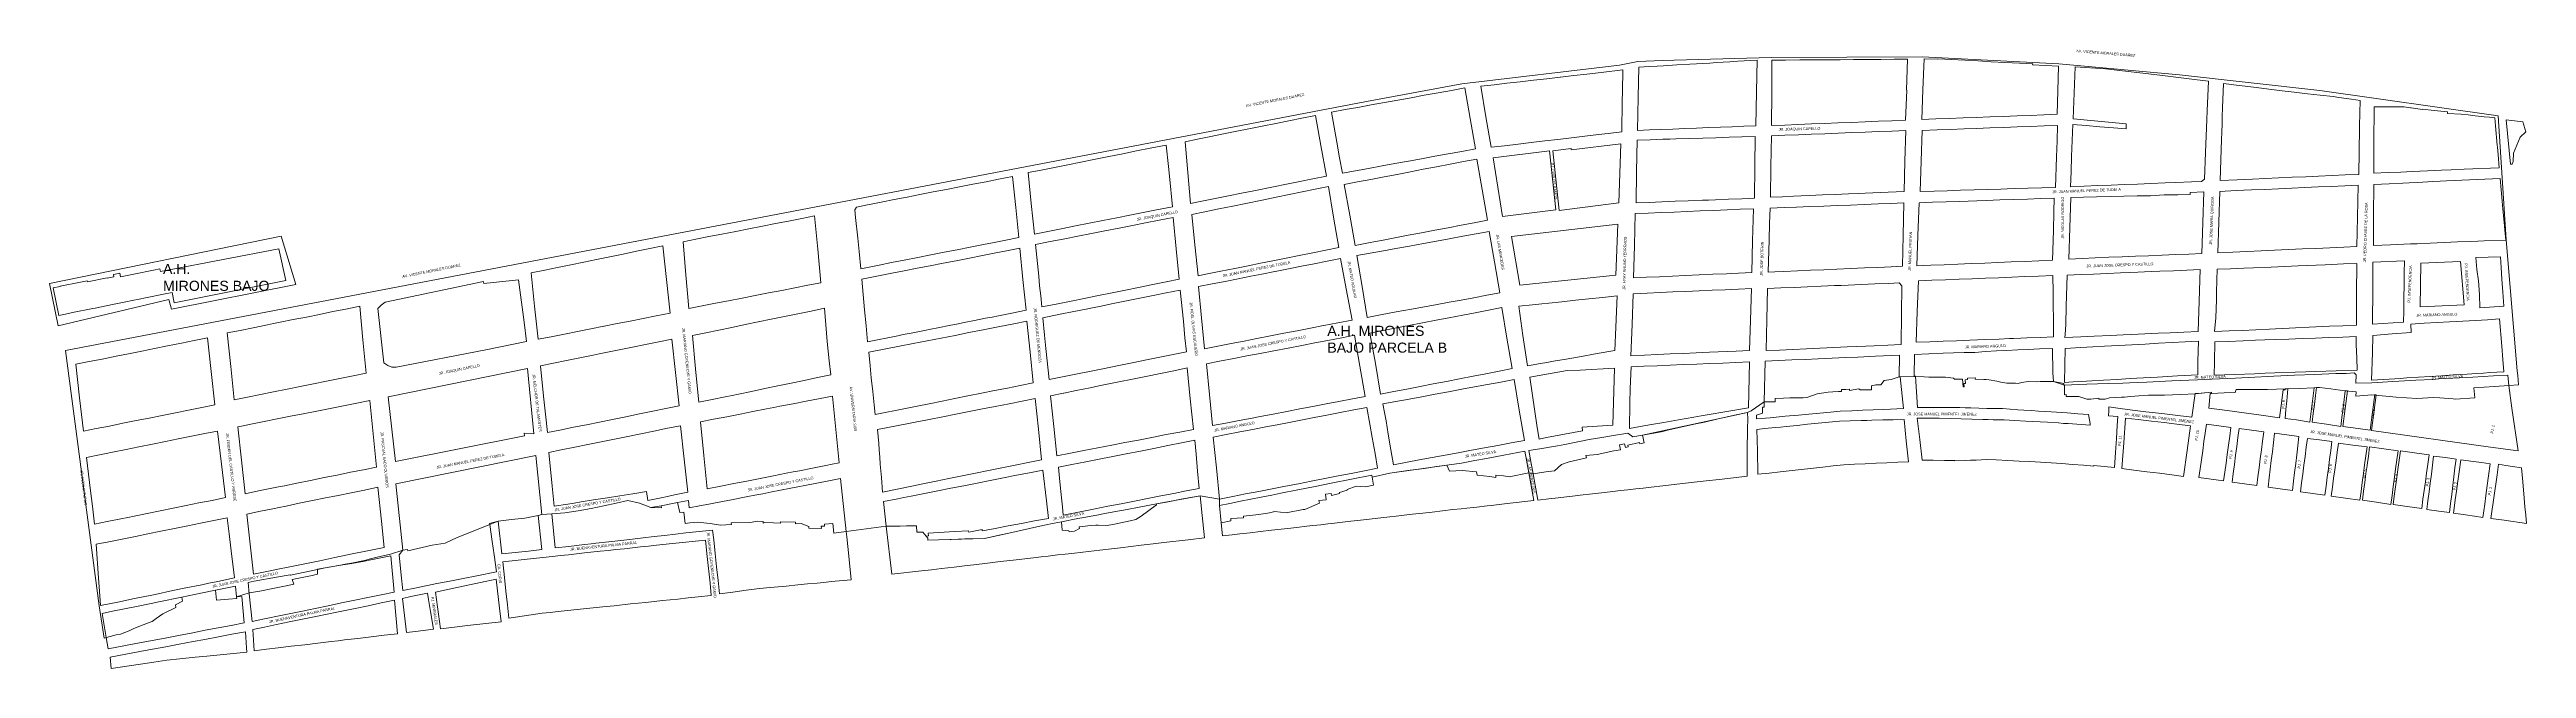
# Model space of a CAD drawing. Header units: inches. Extents: x 273229 to 275075, y 8668268 to 8668729.
import ezdxf
from ezdxf.enums import TextEntityAlignment as Align

# ---------------------------------------------------------------- set-up
doc = ezdxf.new("R2010")
doc.units = ezdxf.units.IN
doc.header["$MEASUREMENT"] = 0
doc.layers.add('HABILITACION_URBANA', color=4, linetype='Continuous', lineweight=9)
doc.layers.add('MANZANAS CATASTRALES', color=7, linetype='Continuous', lineweight=9, true_color=0xffffff)
doc.layers.add('VIAS', color=7, linetype='Continuous')
doc.styles.add('Arial', font='arial.ttf')

msp = doc.modelspace()

# ---------------------------------------------------------------- linework, layer by layer
at = {"layer": 'HABILITACION_URBANA', "color": 4}
for points in [[(275067.6783, 8668489.4822), (275068.0077, 8668485.9526), (275068.6384, 8668478.995), (275061.5046, 8668478.3985), (275050.7287, 8668477.854), (275035.3976, 8668476.8889), (275036.0617, 8668469.3906), (275021.499, 8668468.42), (275019.9791, 8668468.5886), (275010.049, 8668469.365), (275005.1864, 8668469.6941), (274992.9375, 8668468.9171), (274977.5471, 8668469.9106), (274959.284, 8668471.5409), (274947.5146, 8668470.6256), (274947.625, 8668473.8929), (274939.5515, 8668474.5481), (274932.0823, 8668475.6578), (274928.7678, 8668476.0559), (274920.328, 8668477.0691), (274918.0716, 8668476.9125), (274916.2492, 8668476.7856), (274905.507, 8668476.2208), (274896.7096, 8668475.9963), (274894.9649, 8668475.9514), (274881.6135, 8668475.4709), (274876.6123, 8668475.5293), (274868.564, 8668475.4989), (274866.3646, 8668475.4817), (274858.2385, 8668475.4307), (274857.588, 8668473.3034), (274849.4378, 8668473.0353), (274839.8956, 8668472.5183), (274839.869, 8668473.4521), (274827.7189, 8668472.4213), (274817.0299, 8668471.8976), (274810.7762, 8668471.5963), (274804.846, 8668471.3092), (274793.0001, 8668471.3131), (274785.7764, 8668470.8332), (274782.8651, 8668470.6332), (274779.5597, 8668470.253), (274774.9742, 8668469.9436), (274772.8859, 8668469.8381), (274763.8887, 8668469.3831), (274760.5474, 8668468.4016), (274756.0713, 8668468.2179), (274755.9839, 8668469.1631), (274749.9605, 8668468.3369), (274747.0722, 8668468.4312), (274741.1461, 8668470.3006), (274739.222, 8668470.31), (274731.6266, 8668470.3471), (274731.6286, 8668471.7971), (274730.3532, 8668471.4534), (274730.3319, 8668478.8089), (274722.0741, 8668481.5602), (274718.4083, 8668481.5315), (274714.0873, 8668481.4931), (274712.2319, 8668481.4767), (274709.1688, 8668481.2199), (274703.5854, 8668481.5433), (274698.2669, 8668480.6343), (274695.7246, 8668480.1289), (274693.824, 8668480.1492), (274687.4548, 8668480.2332), (274682.9269, 8668481.0996), (274679.9192, 8668481.6745), (274674.2605, 8668482.7022), (274672.1057, 8668482.8858), (274670.2542, 8668482.9554), (274663.9337, 8668483.2034), (274663.9559, 8668484.2356), (274658.1281, 8668483.9768), (274658.1672, 8668482.9815), (274656.3162, 8668482.8668), (274656.4864, 8668480.0409), (274655.3928, 8668480.0385), (274655.5255, 8668477.5361), (274654.8663, 8668477.4117), (274654.3532, 8668483.3457), (274650.1798, 8668483.2094), (274648.2917, 8668483.1437), (274647.6675, 8668483.896), (274641.7063, 8668484.6404), (274640.3215, 8668484.8175), (274634.0673, 8668484.7297), (274629.2917, 8668484.6658), (274625.7993, 8668484.8567), (274618.3216, 8668485.2679), (274607.2245, 8668484.9494), (274601.3014, 8668482.9278), (274596.0067, 8668482.2427), (274593.4892, 8668479.0884), (274589.7948, 8668479.0451), (274586.4538, 8668478.3593), (274586.6967, 8668475.3696), (274578.2387, 8668475.3998), (274577.1032, 8668475.9672), (274570.2079, 8668474.759), (274570.0834, 8668475.6968), (274567.3311, 8668475.6305), (274564.3002, 8668475.5637), (274564.3357, 8668474.0647), (274562.0708, 8668473.9706), (274557.7746, 8668473.8033), (274554.2403, 8668473.5431), (274546.1533, 8668472.2796), (274538.4988, 8668469.5792), (274535.7715, 8668469.2836), (274530.8729, 8668469.2463), (274525.6876, 8668469.2454), (274521.0554, 8668469.1021), (274514.8137, 8668468.9109), (274514.7568, 8668466.3508), (274506.6839, 8668466.3366), (274497.0033, 8668459.7062), (274494.2874, 8668458.4919), (274416.0161, 8668441.6164), (274417.2614, 8668435.7386), (274413.9192, 8668434.9931), (274413.7308, 8668435.9311), (274405.0435, 8668434.0551), (274405.3876, 8668432.8673), (274403.3233, 8668432.3676), (274402.4795, 8668435.0586), (274398.9284, 8668434.3705), (274399.5961, 8668430.68), (274394.5337, 8668429.8198), (274382.2298, 8668427.182), (274373.7924, 8668426.4324), (274374.202, 8668424.7449), (274361.2264, 8668421.763), (274355.5742, 8668419.5552), (274350.4218, 8668414.9308), (274343.9094, 8668414.255), (274334.4521, 8668412.805), (274331.2713, 8668413.4141), (274316.6328, 8668410.3626), (274312.324, 8668411.235), (274306.7577, 8668411.6733), (274306.7291, 8668410.0922), (274302.3055, 8668410.7025), (274292.7171, 8668411.5955), (274292.3239, 8668414.1718), (274281.6337, 8668415.1713), (274272.1053, 8668414.6785), (274270.1979, 8668419.1116), (274227.8265, 8668413.2584), (274214.6298, 8668410.1741), (274215.6621, 8668404.2144), (274209.6699, 8668402.9242), (274202.5431, 8668403.5468), (274195.8587, 8668400.9868), (274195.8874, 8668400.4871), (274190.2639, 8668398.7381), (274190.3171, 8668398.0909), (274184.2635, 8668396.5467), (274184.0341, 8668397.9639), (274179.8768, 8668397.5707), (274180.2415, 8668393.3354), (274174.9087, 8668392.7661), (274175.3265, 8668390.8614), (274164.4521, 8668386.1715), (274163.0145, 8668386.1715), (274150.3584, 8668383.7344), (274142.0151, 8668384.7379), (274138.0463, 8668383.6729), (274130.0184, 8668382.4851), (274118.7672, 8668381.2358), (274118.6402, 8668379.8595), (274109.3304, 8668379.4213), (274109.3304, 8668377.6108), (274102.1381, 8668376.2305), (274100.8353, 8668389.1984), (274100.7934, 8668393.7865), (274086.3711, 8668396.4025), (274053.8051, 8668390.2995), (274053.9772, 8668389.5663), (274042.4762, 8668381.2555), (274038.4788, 8668378.5685), (274034.3543, 8668377.6919), (274023.8157, 8668375.4268), (274017.1026, 8668374.3168), (274010.5083, 8668374.5052), (274008.6242, 8668374.3742), (274002.6279, 8668373.9523), (274000.6415, 8668373.7388), (273996.1606, 8668373.2559), (273996.3695, 8668371.9329), (273992.6669, 8668369.9423), (273988.7472, 8668369.5736), (273988.6653, 8668370.2536), (273983.4799, 8668370.6304), (273983.1152, 8668377.0488), (273977.6186, 8668376.0167), (273970.4017, 8668374.4397), (273964.7987, 8668373.2068), (273945.9579, 8668369.0698), (273925.7859, 8668364.642), (273891.4381, 8668363.6139), (273883.5782, 8668363.3804), (273883.4307, 8668364.7198), (273882.132, 8668366.3157), (273879.6542, 8668369.3606), (273875.3577, 8668369.1312), (273875.0831, 8668373.9891), (273873.0147, 8668373.8785), (273867.5058, 8668374.0055), (273862.857, 8668373.6287), (273852.5478, 8668373.7147), (273822.6306, 8668369.7391), (273813.3863, 8668368.5062), (273812.7103, 8668375.58), (273806.3882, 8668375.2636), (273806.5561, 8668373.6728), (273803.9814, 8668373.5956), (273804.1787, 8668371.9551), (273794.7091, 8668372.2049), (273794.8729, 8668373.4911), (273789.2124, 8668375.7685), (273784.9937, 8668375.5186), (273784.8994, 8668376.7433), (273773.7382, 8668377.0546), (273773.8038, 8668375.8913), (273768.5816, 8668376.1453), (273761.68, 8668376.4525), (273760.8445, 8668375.9528), (273760.7134, 8668377.1406), (273756.4005, 8668377.329), (273752.7019, 8668376.7392), (273750.9325, 8668376.4525), (273737.0558, 8668376.1412), (273737.1623, 8668374.8632), (273732.8863, 8668374.6175), (273728.9952, 8668374.3922), (273721.3237, 8668375.5882), (273714.1354, 8668376.3542), (273712.1162, 8668376.5713), (273706.1199, 8668376.2026), (273702.5811, 8668375.6497), (273701.6838, 8668384.2062), (273698.7021, 8668383.854), (273696.998, 8668391.3169), (273693.3159, 8668390.6001), (273684.903, 8668388.9535), (273677.0595, 8668387.5158), (273668.6547, 8668390.768), (273660.0903, 8668392.8283), (273651.3498, 8668390.9032), (273642.212, 8668388.8839), (273632.6523, 8668386.84), (273623.0886, 8668385.2425), (273613.0906, 8668383.641), (273603.2483, 8668383.0184), (273595.9615, 8668382.2934), (273593.1776, 8668381.6899), (273583.1548, 8668379.7697), (273573.2737, 8668378.5706), (273563.4703, 8668377.5437), (273557.0534, 8668374.8482), (273532.8739, 8668365.3553), (273523.9739, 8668361.1517), (273514.1634, 8668359.5064), (273496.0353, 8668355.2764), (273495.9229, 8668356.2223), (273492.2375, 8668355.7767), (273483.1973, 8668352.8579), (273473.2691, 8668350.5027), (273468.3131, 8668349.3271), (273463.7381, 8668348.2417), (273454.2112, 8668346.251), (273449.2675, 8668345.3253), (273444.5368, 8668344.4406), (273434.5553, 8668342.5769), (273428.7638, 8668341.5529), (273428.7639, 8668337.8378), (273424.8769, 8668337.0186), (273419.794, 8668335.9454), (273414.9568, 8668334.9255), (273409.8903, 8668333.8565), (273411.0741, 8668330.4814), (273405.3604, 8668329.3345), (273395.6082, 8668327.3561), (273385.8766, 8668325.3572), (273377.8569, 8668323.9195), (273368.4708, 8668321.0959), (273368.5679, 8668319.9083), (273362.4131, 8668319.3939), (273353.5723, 8668318.5003), (273352.8659, 8668326.0803), (273341.8576, 8668323.8135), (273332.3844, 8668321.8657), (273327.6643, 8668320.8918), (273328.1061, 8668317.7143), (273323.0666, 8668314.9784), (273323.2762, 8668312.9883), (273313.5352, 8668308.3406), (273308.575, 8668305.015), (273305.521, 8668302.6975), (273304.8333, 8668302.5075), (273296.9029, 8668299.4902), (273291.4365, 8668297.1219), (273288.4783, 8668295.841), (273282.0745, 8668293.2657), (273278.7623, 8668292.6966), (273269.6964, 8668290.184), (273266.0918, 8668314.2632), (273240.9251, 8668504.5814), (274210.2134, 8668690.2295), (274281.2818, 8668703.306), (274398.9052, 8668717.1334), (274412.4575, 8668719.8477), (274430.7335, 8668720.773), (274511.8988, 8668722.8279), (274624.6002, 8668723.4147), (274726.1171, 8668718.1321), (274816.0506, 8668710.0513), (274920.5615, 8668698.2977), (275053.5219, 8668679.5644), (275059.3211, 8668587.0653)], [(273229.1192, 8668554.4206), (273401.6125, 8668589.7676), (273412.6407, 8668553.8551), (273319.8902, 8668535.4746), (273317.9108, 8668542.544), (273235.623, 8668523.0325)]]:
    msp.add_lwpolyline(points, close=True, dxfattribs=at)
at = {"layer": 'MANZANAS CATASTRALES'}
for points in [[(274313.0863, 8668657.1627), (274303.158, 8668655.9871), (274299.3565, 8668678.7077), (274295.5508, 8668701.4856), (274305.4095, 8668702.6202), (274314.9487, 8668703.7139), (274324.9303, 8668704.8608), (274334.7275, 8668705.9872), (274339.7162, 8668706.5606), (274344.6763, 8668707.1299), (274354.6579, 8668708.2768), (274354.7603, 8668708.2891), (274364.7664, 8668709.4401), (274374.449, 8668710.5501), (274385.0654, 8668711.8076), (274401.2808, 8668713.6754), (274400.9986, 8668697.492), (274400.88, 8668690.492), (274400.4833, 8668667.5092), (274390.4772, 8668666.3255), (274383.1374, 8668665.4571), (274372.9459, 8668664.2491), (274363.0555, 8668663.0773), (274352.947, 8668661.8813), (274343.076, 8668660.7139), (274332.9757, 8668659.5179), (274323.3505, 8668658.3751)], [(274421.2432, 8668668.9476), (274412.3511, 8668668.6035), (274412.7887, 8668693.3106), (274413.1854, 8668715.6298), (274421.1109, 8668716.1049), (274426.8369, 8668716.449), (274431.6413, 8668716.7398), (274441.4795, 8668717.3297), (274451.2031, 8668717.9154), (274456.2, 8668718.2144), (274460.9799, 8668718.5011), (274466.1324, 8668718.8124), (274471.0392, 8668719.1073), (274481.0085, 8668719.7053), (274486.9434, 8668720.0617), (274501.4509, 8668720.9342), (274500.8986, 8668697.292), (274500.3094, 8668672.0114), (274491.3641, 8668671.6632), (274482.6973, 8668671.3273), (274473.9649, 8668670.9915), (274465.0073, 8668670.6433), (274456.2299, 8668670.3033), (274447.5713, 8668669.9675), (274438.6792, 8668669.6234), (274429.6847, 8668669.2752)], [(274613.4222, 8668721.6249), (274612.7143, 8668698.5414), (274612.7798, 8668698.5539), (274612.0245, 8668676.1665), (274601.8189, 8668675.7593), (274591.8755, 8668675.3612), (274581.7683, 8668674.9584), (274571.5791, 8668674.5554), (274561.5169, 8668674.1527), (274551.7127, 8668673.7633), (274541.9618, 8668673.374), (274536.8658, 8668673.1717), (274531.7698, 8668672.9694), (274521.9643, 8668672.5774), (274511.9717, 8668672.1791), (274512.4164, 8668696.7773), (274512.3425, 8668720.9273), (274522.4918, 8668720.9984), (274533.063, 8668721.071), (274542.643, 8668721.1361), (274548.0822, 8668721.1749), (274553.3002, 8668721.2089), (274563.3472, 8668721.2797), (274573.173, 8668721.3457), (274583.3878, 8668721.417), (274593.488, 8668721.488), (274603.453, 8668721.5544)], [(274641.236, 8668721.6978), (274646.1665, 8668721.4268), (274651.0683, 8668721.1558), (274656.3755, 8668720.863), (274666.1546, 8668720.3252), (274675.7986, 8668719.7921), (274685.9094, 8668719.2327), (274696.876, 8668718.6294), (274706.6715, 8668718.0875), (274706.6079, 8668717.4406), (274716.1005, 8668716.9735), (274725.9535, 8668716.4887), (274725.4522, 8668698.173), (274724.9738, 8668680.5658), (274714.954, 8668680.1909), (274704.8236, 8668679.8124), (274695.07, 8668679.4489), (274684.7348, 8668679.0629), (274674.8297, 8668678.6917), (274664.6583, 8668678.3092), (274654.786, 8668677.942), (274644.5941, 8668677.5555), (274634.5416, 8668677.1849), (274623.9688, 8668676.7874), (274624.8888, 8668698.9355), (274625.8402, 8668721.8782), (274635.9972, 8668721.6464), (274636.0065, 8668721.9863)], [(274836.4455, 8668676.6763), (274835.4545, 8668652.0252), (274834.6687, 8668632.3709), (274832.4416, 8668630.4598), (274824.8874, 8668630.1638), (274813.2333, 8668629.7074), (274805.4174, 8668629.4032), (274794.8161, 8668628.9887), (274784.8169, 8668628.5969), (274774.7891, 8668628.2052), (274765.0708, 8668627.8204), (274755.2085, 8668627.4408), (274734.907, 8668626.6459), (274735.3051, 8668637.8678), (274735.7032, 8668649.1102), (274736.553, 8668673.1145), (274746.5935, 8668672.2405), (274756.6176, 8668671.3706), (274766.8955, 8668670.4754), (274776.2276, 8668669.665), (274776.2393, 8668673.5644), (274736.7169, 8668677.2469), (274738.3032, 8668716.0561), (274760.9239, 8668714.4233), (274801.406, 8668709.804), (274827.1757, 8668706.5479), (274837.5875, 8668705.2345), (274836.7068, 8668683.2455)], [(274211.8986, 8668640.3207), (274192.3214, 8668636.7601), (274190.3092, 8668648.2566), (274188.2762, 8668659.8636), (274184.3599, 8668682.2015), (274194.5292, 8668684.0544), (274203.8839, 8668685.7455), (274213.8854, 8668687.5612), (274223.8295, 8668689.3685), (274233.6141, 8668691.1426), (274243.5582, 8668692.9581), (274253.3673, 8668694.7405), (274263.6062, 8668696.606), (274273.534, 8668698.3887), (274283.6256, 8668700.2209), (274287.5263, 8668677.5554), (274291.4437, 8668654.7874), (274281.2744, 8668652.9386), (274271.1296, 8668651.0939), (274261.3533, 8668649.3157), (274251.2658, 8668647.4834), (274241.5591, 8668645.7136), (274231.5412, 8668643.9101), (274221.9246, 8668642.1651)], [(274858.8997, 8668631.8133), (274846.373, 8668631.2605), (274847.128, 8668654.2963), (274847.3629, 8668661.5024), (274847.5588, 8668667.4795), (274847.7515, 8668673.2641), (274847.9364, 8668678.979), (274848.1502, 8668685.4723), (274848.745, 8668703.6085), (274858.6386, 8668702.3708), (274873.2986, 8668700.5378), (274882.6758, 8668699.3631), (274892.5735, 8668698.1254), (274901.5818, 8668697.0021), (274911.3107, 8668695.9397), (274920.9126, 8668694.8889), (274930.6292, 8668693.8305), (274934.8756, 8668693.196), (274944.1924, 8668691.812), (274950.5744, 8668690.8602), (274950.2209, 8668671.9797), (274950.094, 8668665.2984), (274949.9579, 8668657.9904), (274949.8606, 8668652.8002), (274949.5427, 8668635.8287), (274939.3707, 8668635.3775), (274929.8948, 8668634.9584), (274919.6409, 8668634.5027), (274910.1037, 8668634.0792), (274899.9808, 8668633.6323), (274889.7064, 8668633.1765), (274880.0913, 8668632.7526), (274870.5254, 8668632.329)], [(274087.6362, 8668615.7725), (274079.2644, 8668614.0768), (274077.1995, 8668637.1865), (274075.155, 8668660.0955), (274084.3297, 8668661.9592), (274094.258, 8668663.9744), (274102.6462, 8668665.6784), (274112.4271, 8668667.669), (274122.6421, 8668669.7416), (274132.5376, 8668671.7527), (274142.7567, 8668673.8294), (274152.5293, 8668675.816), (274162.1914, 8668677.7821), (274172.2262, 8668679.8178), (274176.2816, 8668657.3839), (274180.4068, 8668634.5528), (274170.4293, 8668632.5334), (274160.6649, 8668630.5551), (274150.6792, 8668628.5357), (274141.0458, 8668626.5942), (274126.4852, 8668623.6369), (274117.2204, 8668621.7609), (274107.4887, 8668619.7907), (274097.6423, 8668617.796)], [(274988.6362, 8668685.4171), (274997.0776, 8668684.281), (274997.0777, 8668684.5145), (275005.7279, 8668683.5381), (275015.6356, 8668682.4223), (275015.6354, 8668681.1689), (275025.8627, 8668680.7862), (275031.0911, 8668680.1427), (275036.3519, 8668679.4952), (275043.0062, 8668678.713), (275046.9961, 8668678.4031), (275051.035, 8668677.9891), (275051.5152, 8668672.0083), (275052.7459, 8668657.6109), (275052.8687, 8668656.2162), (275053.357, 8668650.6878), (275054.2368, 8668640.7266), (275028.2607, 8668639.6127), (275018.3773, 8668639.1884), (275011.3734, 8668638.8866), (275000.7938, 8668638.4337), (274989.3868, 8668637.9442), (274981.0639, 8668637.5894), (274971.4755, 8668637.1774), (274960.7811, 8668636.7205), (274960.8362, 8668648.3654), (274960.8825, 8668657.303), (274960.9081, 8668663.7828), (274960.9377, 8668669.5417), (274960.9631, 8668675.5015), (274961.0139, 8668686.1552), (274970.4916, 8668686.1125), (274975.4927, 8668686.0871), (274978.9496, 8668686.0742), (274983.4919, 8668686.0488), (274988.2061, 8668685.4705)], [(275071.8959, 8668674.8686), (275074.0276, 8668667.5737), (275069.8976, 8668663.6018), (275064.8552, 8668651.5725), (275064.5361, 8668645.4301), (275063.7885, 8668643.3672), (275062.5778, 8668643.3259), (275059.5379, 8668676.4599)], [(273972.8116, 8668593.2199), (273962.9136, 8668591.2294), (273960.5949, 8668614.1455), (273958.2721, 8668637.1065), (273967.8998, 8668639.0359), (273977.8797, 8668641.0345), (273987.7696, 8668643.0128), (273997.5897, 8668644.9788), (274007.1846, 8668646.9), (274017.1441, 8668648.8946), (274028.8898, 8668651.2473), (274039.0623, 8668653.2825), (274049.2471, 8668655.3218), (274061.1034, 8668657.699), (274062.722, 8668641.6528), (274063.4341, 8668634.5617), (274065.7325, 8668611.7604), (274053.9581, 8668609.4159), (274043.9003, 8668607.4051), (274033.9204, 8668605.4147), (274024.2886, 8668603.4935), (274013.9687, 8668601.4339), (274003.7347, 8668599.3906), (273993.6032, 8668597.3676), (273982.8817, 8668595.2307)], [(274349.1542, 8668653.4561), (274362.7478, 8668655.0552), (274362.8299, 8668654.2111), (274399.7581, 8668658.5187), (274398.3198, 8668614.542), (274353.7918, 8668608.9429)], [(274420.9088, 8668614.9883), (274411.1661, 8668614.6058), (274411.5559, 8668637.6534), (274411.9571, 8668661.3701), (274421.6525, 8668661.6634), (274426.3885, 8668661.8067), (274431.1263, 8668661.9501), (274436.4239, 8668662.1104), (274440.8379, 8668662.2477), (274450.694, 8668662.5452), (274460.9145, 8668662.8589), (274470.4839, 8668663.1494), (274480.5325, 8668663.4571), (274490.02, 8668663.7425), (274499.9948, 8668664.0496), (274499.7222, 8668642.017), (274499.4292, 8668618.0673), (274489.9426, 8668617.6958), (274480.0382, 8668617.3077), (274470.396, 8668616.9304), (274465.0652, 8668616.718), (274460.6433, 8668616.548), (274450.0388, 8668616.1318), (274440.2738, 8668615.7451), (274430.4513, 8668615.3619), (274425.655, 8668615.1736)], [(274520.2933, 8668619.1896), (274511.3047, 8668618.8027), (274511.6702, 8668641.7096), (274512.0359, 8668664.5755), (274521.9297, 8668664.9626), (274532.1143, 8668665.3634), (274537.3315, 8668665.5684), (274541.8811, 8668665.7457), (274551.7792, 8668666.1328), (274561.8163, 8668666.5287), (274566.9025, 8668666.7291), (274571.8452, 8668666.9205), (274581.907, 8668667.3166), (274591.7476, 8668667.7075), (274601.838, 8668668.0996), (274612.1332, 8668668.5049), (274611.4566, 8668645.5556), (274610.79, 8668623.0856), (274599.0535, 8668622.5792), (274598.8693, 8668622.5701), (274587.6733, 8668622.0949), (274581.8624, 8668621.8379), (274577.1573, 8668621.6353), (274569.5609, 8668621.3083), (274559.3889, 8668620.8707), (274549.9456, 8668620.4653), (274540.1134, 8668620.0416), (274534.1141, 8668619.7837), (274528.4343, 8668619.5396)], [(274633.186, 8668623.3245), (274622.7408, 8668623.009), (274623.5272, 8668645.5953), (274624.2969, 8668668.5977), (274635.5727, 8668669.0155), (274645.4888, 8668669.38), (274655.5236, 8668669.7528), (274664.8785, 8668670.0968), (274674.7987, 8668670.4655), (274684.8622, 8668670.83), (274690.2195, 8668671.0348), (274695.0813, 8668671.2068), (274705.1612, 8668671.5837), (274715.1469, 8668671.9523), (274725.2308, 8668672.3251), (274724.8338, 8668660.7497), (274724.4286, 8668648.8877), (274723.651, 8668626.1671), (274713.3704, 8668625.8435), (274703.1513, 8668625.524), (274692.9895, 8668625.2045), (274687.71, 8668625.0366), (274682.8646, 8668624.885), (274673.0755, 8668624.5778), (274663.1185, 8668624.2665), (274652.8666, 8668623.943), (274643.0161, 8668623.6317)], [(274211.844, 8668584.7817), (274201.8325, 8668582.8427), (274197.8474, 8668605.4874), (274193.6317, 8668628.2941), (274203.5249, 8668630.187), (274213.4426, 8668632.0843), (274223.5443, 8668634.0157), (274233.0611, 8668635.8401), (274243.0524, 8668637.7502), (274252.6511, 8668639.5875), (274262.4461, 8668641.4592), (274272.7032, 8668643.4246), (274282.5841, 8668645.3133), (274292.5427, 8668647.219), (274296.5574, 8668624.4476), (274300.5602, 8668601.631), (274290.6506, 8668599.7462), (274280.8064, 8668597.8782), (274271.1054, 8668596.036), (274261.1835, 8668594.151), (274251.4006, 8668592.2958), (274241.4746, 8668590.4191), (274231.5485, 8668588.5505), (274221.5982, 8668586.6407), (274216.9685, 8668585.7602)], [(274304.6992, 8668648.0684), (274346.6843, 8668653.3048), (274351.4301, 8668609.3865), (274311.5815, 8668604.5156)], [(273847.2323, 8668568.215), (273833.5605, 8668565.4584), (273832.3396, 8668578.3813), (273831.2633, 8668588.4004), (273829.6052, 8668603.8115), (273828.994, 8668609.4927), (273830.3489, 8668611.4138), (273838.6244, 8668613.1233), (273840.0857, 8668613.4143), (273848.6372, 8668615.1173), (273858.3308, 8668617.0477), (273868.0502, 8668618.94), (273877.5894, 8668620.7955), (273887.4481, 8668622.7166), (273897.2904, 8668624.6376), (273907.1941, 8668626.5586), (273917.0487, 8668628.4797), (273926.8868, 8668630.3925), (273936.0738, 8668632.1825), (273946.5919, 8668634.2305), (273948.9844, 8668611.2396), (273951.3278, 8668588.732), (273941.5839, 8668586.815), (273931.7744, 8668584.8858), (273924.877, 8668583.53), (273915.1207, 8668581.609), (273905.4382, 8668579.7044), (273895.6246, 8668577.7751), (273885.8192, 8668575.8459), (273876.0588, 8668573.9413), (273865.9175, 8668571.9342), (273856.3865, 8668570.0582)], [(274091.9359, 8668561.7299), (274084.7845, 8668560.2922), (274082.4411, 8668583.2463), (274080.1141, 8668605.9751), (274089.9973, 8668607.9985), (274100.3557, 8668610.1161), (274110.628, 8668612.2174), (274120.4744, 8668614.2326), (274132.6144, 8668616.7148), (274143.0301, 8668618.8447), (274152.6103, 8668620.8026), (274162.4198, 8668622.8097), (274172.09, 8668624.7881), (274181.9241, 8668626.7992), (274185.8526, 8668604.0213), (274187.8148, 8668592.5934), (274189.7565, 8668581.3867), (274179.988, 8668579.4206), (274170.2604, 8668577.4668), (274160.1314, 8668575.4311), (274150.453, 8668573.4855), (274145.549, 8668572.5103), (274140.6505, 8668571.5081), (274131.35, 8668569.6475), (274122.1631, 8668567.8043), (274112.1938, 8668565.7973), (274101.8928, 8668563.7288)], [(274834.2973, 8668622.7632), (274833.532, 8668599.8993), (274832.7625, 8668576.8633), (274823.0308, 8668576.466), (274813.1107, 8668576.0605), (274803.0636, 8668575.6509), (274792.8567, 8668575.2331), (274783.2397, 8668574.8399), (274773.299, 8668574.4344), (274763.3257, 8668574.0288), (274753.3195, 8668573.6192), (274743.4731, 8668573.2178), (274733.5079, 8668572.6485), (274734.2855, 8668595.9753), (274735.0304, 8668618.5894), (274744.6147, 8668618.8228), (274754.2972, 8668619.0563), (274764.4672, 8668619.3062), (274774.5191, 8668619.5356), (274784.5162, 8668619.7752), (274794.5185, 8668619.8878), (274804.6598, 8668620.4776), (274809.9516, 8668620.5432), (274814.7274, 8668620.6046), (274824.0864, 8668620.7234), (274824.1109, 8668622.2266)], [(274855.8904, 8668577.9379), (274844.5866, 8668577.4373), (274845.2969, 8668600.1713), (274846.1829, 8668623.1554), (274858.273, 8668623.6981), (274869.6587, 8668624.2069), (274879.7502, 8668624.6606), (274889.8908, 8668625.1184), (274899.6956, 8668625.5593), (274909.5168, 8668626.0002), (274919.3379, 8668626.4411), (274929.1468, 8668626.8821), (274939.2342, 8668627.3357), (274949.2274, 8668627.7851), (274948.7399, 8668603.9988), (274948.2906, 8668582.0352), (274938.5227, 8668581.5985), (274928.1117, 8668581.1403), (274917.6967, 8668580.6779), (274907.6994, 8668580.2326), (274897.3089, 8668579.7745), (274886.8529, 8668579.3121), (274876.8106, 8668578.8667), (274866.1129, 8668578.3917)], [(274973.361, 8668583.3316), (274960.5524, 8668582.7917), (274960.6505, 8668605.4132), (274960.8629, 8668628.2444), (274972.1879, 8668628.8015), (274982.4275, 8668629.3094), (274987.2238, 8668629.5428), (274993.3675, 8668629.846), (275004.6885, 8668630.403), (275010.181, 8668630.6733), (275015.0428, 8668630.915), (275054.924, 8668632.877), (275056.4645, 8668615.9277), (275057.0176, 8668609.8533), (275057.8943, 8668600.2031), (275058.4385, 8668594.2278), (275059.1063, 8668586.9082), (275042.9678, 8668586.2995), (275038.4219, 8668586.1057), (275033.0568, 8668585.8772), (275023.1157, 8668585.4561), (275013.3246, 8668585.039), (275002.884, 8668584.5948), (274993.2427, 8668584.1844), (274988.0974, 8668583.9658), (274983.2518, 8668583.7586)], [(273715.3626, 8668537.9059), (273705.4704, 8668535.9437), (273703.2652, 8668561.0052), (273701.099, 8668585.6487), (273710.6181, 8668587.5143), (273720.4241, 8668589.4318), (273730.1154, 8668591.3294), (273740.4256, 8668593.347), (273750.1948, 8668595.2606), (273760.2058, 8668597.2222), (273770.0815, 8668599.1558), (273779.6949, 8668601.0374), (273789.5173, 8668602.9589), (273799.1348, 8668604.8445), (273801.4722, 8668580.0446), (273803.8213, 8668555.0931), (273794.1629, 8668553.2158), (273784.3774, 8668551.3105), (273774.6247, 8668549.4091), (273764.7614, 8668547.4878), (273754.9062, 8668545.5705), (273745.0592, 8668543.6531), (273734.9498, 8668541.6837), (273725.3857, 8668539.8184)], [(273980.2848, 8668539.4308), (273968.4362, 8668537.0394), (273967.5775, 8668545.4278), (273966.8092, 8668552.8905), (273966.0738, 8668560.0542), (273963.658, 8668583.5851), (273973.4669, 8668585.513), (273985.4506, 8668587.8718), (273995.2351, 8668589.7957), (274005.4535, 8668591.8016), (274015.2461, 8668593.7296), (274026.038, 8668595.8504), (274035.8797, 8668597.7866), (274045.6435, 8668599.7023), (274055.7269, 8668601.6878), (274066.3181, 8668603.7675), (274068.5374, 8668580.3676), (274070.6949, 8668557.6599), (274061.0457, 8668555.7156), (274051.1384, 8668553.7179), (274040.5104, 8668551.5768), (274030.7096, 8668549.5996), (274020.7328, 8668547.5855), (274010.6331, 8668545.551), (273999.8781, 8668543.381), (273990.2864, 8668541.4518)], [(274418.9853, 8668559.1485), (274409.1594, 8668558.7062), (274409.8919, 8668582.8931), (274410.6122, 8668606.5967), (274420.2947, 8668606.9941), (274429.8585, 8668607.3832), (274439.4592, 8668607.7723), (274449.1418, 8668608.1655), (274458.9636, 8668608.5669), (274469.0517, 8668608.9765), (274479.021, 8668609.382), (274488.8142, 8668609.7835), (274498.5787, 8668610.1808), (274497.9485, 8668586.2396), (274497.3265, 8668562.667), (274487.5948, 8668562.2288), (274482.2163, 8668561.9886), (274478.4201, 8668561.8191), (274468.3075, 8668561.3645), (274458.0802, 8668560.9057), (274447.8897, 8668560.447), (274438.3628, 8668560.0169), (274428.6638, 8668559.5827)], [(274521.1449, 8668563.5497), (274514.4581, 8668563.2841), (274514.4575, 8668563.2641), (274509.5625, 8668563.0733), (274510.3108, 8668587.0116), (274510.6955, 8668599.2096), (274511.0515, 8668610.6211), (274521.5779, 8668611.0388), (274530.6584, 8668611.4034), (274540.73, 8668611.8048), (274550.9574, 8668612.2103), (274560.9758, 8668612.6117), (274570.9082, 8668613.009), (274581.0782, 8668613.4145), (274591.453, 8668613.8282), (274600.8366, 8668614.201), (274610.7813, 8668614.5983), (274610.2699, 8668590.2516), (274609.7872, 8668567.3467), (274601.1245, 8668566.974), (274591.3436, 8668566.5562), (274581.3416, 8668566.1261), (274570.9996, 8668565.6837), (274560.7968, 8668565.2507), (274550.9422, 8668564.8235), (274541.2146, 8668564.4099), (274531.3518, 8668563.988)], [(274630.6713, 8668568.1401), (274620.4669, 8668567.7282), (274621.2111, 8668590.225), (274622.0198, 8668614.6425), (274632.1175, 8668615.0015), (274642.2807, 8668615.3521), (274652.067, 8668615.6919), (274665.1018, 8668616.1422), (274672.1845, 8668616.3898), (274682.2985, 8668616.7406), (274692.3061, 8668617.0876), (274702.7192, 8668617.4496), (274712.5628, 8668617.7891), (274722.7547, 8668618.1437), (274722.4583, 8668607.958), (274722.0538, 8668594.0739), (274721.4047, 8668571.7898), (274711.2003, 8668571.3779), (274701.0779, 8668570.9739), (274690.599, 8668570.5508), (274685.6668, 8668570.3524), (274680.6691, 8668570.1502), (274670.9194, 8668569.7611), (274660.8502, 8668569.3528), (274650.7769, 8668568.9486), (274640.7979, 8668568.5482)], [(273602.9397, 8668514.8753), (273593.1145, 8668512.9251), (273590.4849, 8668537.5466), (273587.8379, 8668562.3769), (273598.0842, 8668564.4847), (273607.5244, 8668566.425), (273617.431, 8668568.4616), (273627.2354, 8668570.4772), (273636.7247, 8668572.4259), (273646.6887, 8668574.475), (273656.4644, 8668576.4824), (273666.5388, 8668578.5525), (273676.2777, 8668580.5556), (273686.168, 8668582.588), (273688.82, 8668557.5775), (273691.4764, 8668532.4728), (273681.0457, 8668530.401), (273671.4415, 8668528.4928), (273661.6696, 8668526.5469), (273652.0245, 8668524.6303), (273642.3139, 8668522.7011), (273642.0152, 8668522.6424), (273632.3865, 8668520.7299), (273622.4917, 8668518.763), (273612.9162, 8668516.859)], [(274220.8387, 8668531.1642), (274210.8199, 8668529.3039), (274207.0597, 8668552.1972), (274203.2009, 8668575.2741), (274213.0493, 8668577.0634), (274222.8854, 8668578.8704), (274232.1461, 8668580.5621), (274242.3734, 8668582.4299), (274252.8751, 8668584.3509), (274262.5372, 8668586.1163), (274272.0272, 8668587.8489), (274282.107, 8668589.6921), (274291.9288, 8668591.4862), (274301.7711, 8668593.2843), (274305.6587, 8668570.5883), (274309.579, 8668547.6711), (274299.8964, 8668545.8689), (274290.3932, 8668543.7657), (274280.9568, 8668542.1153), (274271.7909, 8668540.6424), (274262.866, 8668538.9835), (274253.5194, 8668537.2427), (274243.8942, 8668535.4527), (274232.4053, 8668533.3146)], [(274397.5994, 8668598.7811), (274396.2097, 8668560.8379), (274324.4676, 8668553.2863), (274318.2696, 8668589.5114)], [(273405.053, 8668556.7706), (273322.0139, 8668540.0793), (273320.4092, 8668547.9167), (273315.3149, 8668546.8731), (273310.4167, 8668545.8695), (273305.4597, 8668544.8539), (273300.6984, 8668543.8793), (273295.8001, 8668542.8758), (273290.7844, 8668541.848), (273285.8859, 8668540.8453), (273280.9867, 8668539.8466), (273276.0869, 8668538.8507), (273263.0802, 8668536.2108), (273261.3863, 8668535.8686), (273256.4072, 8668534.8612), (273251.3102, 8668533.8311), (273246.2132, 8668532.8013), (273241.1166, 8668531.7697), (273235.9292, 8668530.6824), (273231.7876, 8668551.3444), (273236.9889, 8668552.3623), (273236.9689, 8668552.4607), (273242.0655, 8668553.4926), (273247.162, 8668554.525), (273252.258, 8668555.5596), (273257.2362, 8668556.5718), (273257.4129, 8668555.6905), (273272.1128, 8668558.692), (273272.1551, 8668558.4539), (273277.0554, 8668559.4471), (273276.6989, 8668561.2035), (273281.4325, 8668562.1749), (273282.0892, 8668559.4701), (273286.8712, 8668560.4449), (273291.8888, 8668561.464), (273296.7897, 8668562.4547), (273301.5543, 8668563.4127), (273306.5171, 8668564.4), (273311.4156, 8668565.3593), (273311.8037, 8668563.3774), (273316.9111, 8668564.3543), (273400.0563, 8668580.2576)], [(273861.1831, 8668515.6078), (273838.5659, 8668511.1186), (273837.4843, 8668522.9069), (273836.3945, 8668534.8058), (273835.3293, 8668546.4385), (273834.2846, 8668557.8418), (273856.7338, 8668562.204), (273865.8061, 8668563.9694), (273875.4804, 8668565.8495), (273885.2244, 8668567.7418), (273895.0011, 8668569.6424), (273904.4994, 8668571.4897), (273914.4236, 8668573.4189), (273924.2167, 8668575.3195), (273934.1573, 8668577.2528), (273942.0294, 8668578.7847), (273952.0274, 8668580.7262), (273954.338, 8668557.6206), (273956.6405, 8668534.5642), (273946.0364, 8668532.4588), (273936.1818, 8668530.5009), (273931.3078, 8668529.5343), (273926.5075, 8668528.5799), (273918.324, 8668526.9579), (273910.4846, 8668525.3973), (273904.816, 8668524.275), (273900.6546, 8668523.4476), (273890.9393, 8668521.5184), (273885.6393, 8668520.4657), (273880.9291, 8668519.5318), (273871.1523, 8668517.5903), (273865.2257, 8668516.4106)], [(274099.4948, 8668507.8343), (274089.5174, 8668505.8969), (274087.3747, 8668529.023), (274085.2319, 8668552.1695), (274095.3241, 8668554.1807), (274104.9861, 8668556.1017), (274114.7915, 8668558.0514), (274124.0686, 8668559.8987), (274132.2275, 8668561.5207), (274141.951, 8668563.454), (274142.1967, 8668563.5032), (274153.5217, 8668565.7601), (274161.8362, 8668567.4108), (274171.2116, 8668569.2786), (274181.1235, 8668571.2488), (274191.0395, 8668573.223), (274195.2465, 8668550.5967), (274199.5887, 8668527.2535), (274188.9478, 8668525.1891), (274178.5607, 8668523.1739), (274178.315, 8668523.1247), (274168.5874, 8668521.2405), (274158.6878, 8668519.3195), (274148.739, 8668517.3903), (274138.8721, 8668515.4734), (274128.7227, 8668513.5032), (274119.2081, 8668511.66), (274109.3904, 8668509.7553)], [(274742.5263, 8668514.8083), (274730.6554, 8668514.2666), (274730.742, 8668516.6258), (274731.3831, 8668524.0014), (274731.7171, 8668537.6856), (274732.2539, 8668560.7451), (274742.6705, 8668561.1831), (274751.8665, 8668561.5663), (274762.3036, 8668562.0002), (274772.1754, 8668562.4147), (274784.8859, 8668562.9424), (274794.9502, 8668563.3648), (274801.4304, 8668563.6345), (274811.5931, 8668564.0567), (274821.5386, 8668564.4752), (274831.5538, 8668564.8935), (274830.7662, 8668541.2979), (274830.0135, 8668518.8328), (274819.3551, 8668518.342), (274814.2963, 8668518.1103), (274809.2047, 8668517.8747), (274800.0537, 8668517.4546), (274790.1162, 8668516.9992), (274780.2689, 8668516.5437), (274774.0631, 8668516.2611), (274764.6787, 8668515.8292), (274752.5825, 8668515.2716)], [(274853.0653, 8668519.1534), (274842.0687, 8668518.6418), (274843.2004, 8668528.8917), (274843.5083, 8668542.2656), (274843.647, 8668548.1927), (274844.0398, 8668565.0894), (274854.0413, 8668565.5094), (274864.1042, 8668565.9336), (274871.1773, 8668566.2347), (274884.4511, 8668566.7946), (274889.3904, 8668567.0025), (274894.4526, 8668567.2147), (274904.4212, 8668567.6387), (274924.4774, 8668568.4829), (274938.1362, 8668569.0598), (274948.1459, 8668569.484), (274948.032, 8668546.7304), (274948.0321, 8668546.6854), (274947.9188, 8668523.5427), (274937.8273, 8668523.0775), (274927.7072, 8668522.6082), (274922.6082, 8668522.3714), (274912.5535, 8668521.9062), (274902.4293, 8668521.4369), (274897.6538, 8668521.2169), (274892.5507, 8668520.9802), (274887.4927, 8668520.7475), (274883.0449, 8668520.5404), (274873.023, 8668520.0753), (274862.8292, 8668519.6058)], [(274982.9654, 8668525.7241), (274959.8584, 8668524.1715), (274959.9229, 8668532.7983), (274959.9993, 8668542.695), (274960.0743, 8668552.178), (274960.1465, 8668561.4889), (274960.2127, 8668570.4722), (274983.6386, 8668571.5067), (274983.5069, 8668562.5148), (274983.3714, 8668553.4943), (274983.2282, 8668543.7897), (274983.0883, 8668534.1956)], [(274995.4475, 8668537.1585), (274995.9023, 8668569.7854), (275025.4599, 8668570.9354), (275028.2178, 8668538.5526)], [(275057.6651, 8668537.5743), (275039.6973, 8668536.5033), (275039.449, 8668546.3237), (275038.8284, 8668556.5422), (275037.4745, 8668564.9558), (275036.8624, 8668573.7817), (275055.1054, 8668574.3185), (275055.6558, 8668566.4261), (275056.2534, 8668557.8418), (275056.9407, 8668547.9516)], [(273473.769, 8668535.9007), (273476.2123, 8668538.4068), (273479.0911, 8668540.5685), (273552.3373, 8668555.98), (273552.6085, 8668554.502), (273578.6365, 8668557.1357), (273582.7419, 8668525.6018), (273584.5881, 8668511.4214), (273554.2388, 8668505.107), (273487.3439, 8668492.0882), (273484.1942, 8668492.1338), (273481.1824, 8668493.355), (273478.2078, 8668495.2926)], [(273983.9069, 8668485.0204), (273973.8681, 8668483.0093), (273971.5288, 8668505.9797), (273970.5086, 8668516.0149), (273969.1853, 8668529.0116), (273982.0421, 8668531.5921), (273992.1629, 8668533.6237), (274001.526, 8668535.5038), (274007.3011, 8668536.663), (274011.4993, 8668537.5067), (274021.5505, 8668539.522), (274051.4746, 8668545.5308), (274061.1817, 8668547.4805), (274071.6138, 8668549.5736), (274073.8753, 8668526.3779), (274075.0839, 8668513.9342), (274076.1, 8668503.4935), (274066.2782, 8668501.5274), (274056.2843, 8668499.5244), (274046.4625, 8668497.5542), (274035.7683, 8668495.412), (274025.6844, 8668493.3927), (274013.9458, 8668491.0416), (274004.0502, 8668489.0591), (273997.3781, 8668487.7197)], [(274340.0397, 8668494.8605), (274330.1855, 8668493.1202), (274326.8843, 8668515.8347), (274323.7279, 8668537.5447), (274334.0692, 8668538.6305), (274340.9348, 8668539.3505), (274346.0542, 8668539.8855), (274355.9692, 8668540.925), (274366.0318, 8668541.9799), (274376.0575, 8668543.031), (274386.2307, 8668544.0974), (274397.0639, 8668545.2331), (274396.1148, 8668522.1006), (274395.396, 8668504.6274), (274382.1915, 8668502.2951), (274369.0937, 8668499.9866), (274359.0304, 8668498.2108), (274349.6314, 8668496.5534), (274344.7187, 8668495.6852)], [(274497.1382, 8668550.7774), (274496.3933, 8668527.2745), (274495.6731, 8668504.5908), (274485.7079, 8668504.1566), (274472.3063, 8668503.575), (274465.7693, 8668503.2882), (274455.9843, 8668502.8377), (274446.228, 8668502.4404), (274436.5209, 8668502.0185), (274427.0472, 8668501.6048), (274417.3564, 8668501.1829), (274407.3748, 8668500.7487), (274408.2343, 8668523.9813), (274409.013, 8668546.9081), (274419.4031, 8668547.3613), (274429.1799, 8668547.7914), (274438.6577, 8668548.2092), (274448.2911, 8668548.6311), (274458.2113, 8668549.0653), (274467.8611, 8668549.4913), (274477.4904, 8668549.9131), (274477.4863, 8668549.778), (274487.3737, 8668550.3473)], [(274518.0071, 8668504.9656), (274507.9887, 8668504.5151), (274508.5042, 8668527.3708), (274509.0319, 8668550.8041), (274518.9726, 8668551.226), (274528.8886, 8668551.6438), (274538.8948, 8668552.0657), (274549.0429, 8668552.495), (274559.034, 8668552.9176), (274564.0023, 8668553.1265), (274569.1262, 8668553.3436), (274579.0177, 8668553.7614), (274589.1754, 8668554.1874), (274599.2184, 8668554.6134), (274607.1111, 8668554.9452), (274609.2328, 8668552.7866), (274609.0162, 8668531.8355), (274608.7752, 8668509.0412), (274598.8468, 8668508.5947), (274588.6605, 8668508.14), (274582.316, 8668507.8533), (274568.3492, 8668507.2266), (274558.597, 8668506.7884), (274548.1075, 8668506.3173), (274538.0727, 8668505.8667), (274527.8494, 8668505.408)], [(274629.9305, 8668511.1275), (274619.7833, 8668510.7334), (274620.714, 8668533.6795), (274621.6445, 8668556.5765), (274631.5869, 8668556.9592), (274641.6235, 8668557.3416), (274651.8485, 8668557.7353), (274661.6844, 8668558.1104), (274671.5981, 8668558.4932), (274681.1963, 8668558.8611), (274691.0076, 8668559.2362), (274700.8885, 8668559.6151), (274710.9702, 8668560.0013), (274721.7687, 8668560.4131), (274721.9108, 8668547.8089), (274722.0297, 8668537.4126), (274722.1238, 8668528.8678), (274722.2836, 8668514.6825), (274712.4027, 8668514.2995), (274702.3415, 8668513.9132), (274697.909, 8668513.7441), (274692.2598, 8668513.527), (274689.4127, 8668513.4206), (274681.6292, 8668513.1145), (274671.2075, 8668512.7133), (274659.8969, 8668512.2792), (274649.8931, 8668511.8927), (274639.922, 8668511.5101), (274635.4117, 8668511.3372)], [(273376.5341, 8668469.8449), (273366.7615, 8668467.887), (273364.1436, 8668492.6801), (273361.5093, 8668517.6535), (273371.1755, 8668519.6032), (273380.7433, 8668521.5324), (273391.5358, 8668523.7115), (273396.0617, 8668524.6208), (273400.9931, 8668525.6121), (273410.7248, 8668527.5823), (273420.4565, 8668529.5442), (273430.2865, 8668531.5308), (273440.309, 8668533.5502), (273449.9874, 8668535.504), (273460.1819, 8668537.5602), (273462.6565, 8668512.4844), (273465.1105, 8668487.6093), (273455.3133, 8668485.6432), (273445.3727, 8668483.6484), (273435.5632, 8668481.6824), (273425.6636, 8668479.6958), (273415.85, 8668477.7297), (273406.2043, 8668475.7964), (273395.9811, 8668473.7443), (273386.4133, 8668471.8273)], [(273806.5502, 8668536.0352), (273808.5873, 8668511.2739), (273810.0573, 8668496.9575), (273811.1351, 8668486.432), (273801.2704, 8668484.3829), (273791.4294, 8668482.3448), (273781.5573, 8668480.2807), (273771.6536, 8668478.224), (273761.9851, 8668476.1909), (273752.0958, 8668474.1385), (273742.3899, 8668472.1376), (273737.7103, 8668471.1685), (273732.4723, 8668470.0779), (273732.4726, 8668470.0726), (273722.7501, 8668468.0531), (273712.8617, 8668465.9966), (273711.615, 8668478.3194), (273710.422, 8668490.8516), (273708.0731, 8668515.8127), (273717.9966, 8668517.8532), (273727.695, 8668519.8457), (273737.4812, 8668521.8533), (273747.2767, 8668523.8653), (273757.1114, 8668525.8852), (273766.8876, 8668527.8916), (273776.781, 8668529.9243), (273786.704, 8668531.9617), (273796.5581, 8668533.9864)], [(273866.8725, 8668461.4392), (273844.1479, 8668456.8892), (273843.408, 8668464.1433), (273842.394, 8668474.0601), (273841.3555, 8668484.2348), (273840.4316, 8668493.2923), (273839.4177, 8668503.2407), (273862.4127, 8668507.7619), (273872.5953, 8668509.7586), (273883.1179, 8668511.8289), (273893.4481, 8668513.8584), (273903.811, 8668515.8918), (273914.0919, 8668517.913), (273924.7825, 8668520.012), (273935.8335, 8668522.1847), (273947.5521, 8668524.4882), (273957.3702, 8668526.4113), (273959.7088, 8668503.4731), (273962.0514, 8668480.494), (273952.352, 8668478.5546), (273942.8821, 8668476.6561), (273933.1951, 8668474.7166), (273923.4589, 8668472.7689), (273913.3991, 8668470.7559), (273903.6546, 8668468.8041), (273894.2543, 8668466.922), (273884.4895, 8668464.9662), (273875.6544, 8668463.1986)], [(274230.7164, 8668473.9511), (274220.7786, 8668472.0186), (274216.988, 8668494.9057), (274212.8296, 8668517.5785), (274222.796, 8668519.5031), (274232.6805, 8668521.4109), (274241.9757, 8668523.206), (274251.9871, 8668525.143), (274262.1214, 8668527.0968), (274271.568, 8668528.9253), (274281.9928, 8668530.9374), (274291.1815, 8668532.7116), (274301.2298, 8668534.6529), (274311.0366, 8668536.5481), (274314.9906, 8668513.7804), (274318.9278, 8668491.1395), (274309.1374, 8668489.2319), (274299.2734, 8668487.3119), (274289.6959, 8668485.4461), (274279.5413, 8668483.4677), (274269.9964, 8668481.6061), (274260.0996, 8668479.6778), (274250.3216, 8668477.7744), (274240.433, 8668475.8461)], [(274967.9314, 8668482.9822), (274959.0579, 8668482.4101), (274959.7575, 8668502.9586), (274960.1789, 8668515.8817), (274974.5423, 8668516.9078), (274988.7574, 8668517.9033), (274988.3263, 8668524.3273), (274998.228, 8668524.8503), (275008.1298, 8668525.3732), (275017.1429, 8668525.8476), (275027.0282, 8668526.3704), (275036.6229, 8668526.8758), (275045.4968, 8668527.3414), (275054.5662, 8668528.0822), (275056.2918, 8668507.7127), (275057.0603, 8668497.8927), (275057.7747, 8668488.7706), (275047.2957, 8668488.1079), (275042.5056, 8668487.799), (275037.2664, 8668487.4625), (275030.2811, 8668487.0089), (275020.0339, 8668486.3487), (275011.2464, 8668485.781), (275002.8971, 8668485.2397), (274994.1055, 8668484.672), (274985.4286, 8668484.113), (274980.5762, 8668483.7987), (274976.5838, 8668483.5411)], [(273263.8818, 8668446.3828), (273254.3577, 8668444.4803), (273251.5562, 8668469.3737), (273248.7467, 8668494.3163), (273258.521, 8668496.279), (273268.2134, 8668498.2256), (273278.7913, 8668500.3522), (273287.8645, 8668502.1749), (273297.9463, 8668504.2016), (273307.2328, 8668506.0683), (273317.126, 8668508.055), (273327.38, 8668510.1135), (273336.855, 8668512.0203), (273346.9246, 8668514.0429), (273349.6394, 8668489.0066), (273352.3464, 8668464.0522), (273342.6705, 8668462.1178), (273332.6871, 8668460.1275), (273322.8473, 8668458.1611), (273313.1263, 8668456.2187), (273303.2249, 8668454.2403), (273293.6187, 8668452.3219), (273283.6928, 8668450.3395), (273273.6889, 8668448.3411)], [(273609.4349, 8668445.3266), (273600.0094, 8668443.4144), (273598.6111, 8668457.0549), (273597.4615, 8668468.3031), (273596.4668, 8668477.9743), (273594.9136, 8668493.1549), (273604.4783, 8668495.0956), (273614.3544, 8668497.0936), (273624.2304, 8668499.0956), (273634.086, 8668501.114), (273638.6328, 8668502.0169), (273643.5361, 8668503.0057), (273653.5678, 8668505.0363), (273663.4725, 8668507.0465), (273673.2339, 8668509.024), (273683.1673, 8668511.0342), (273692.7033, 8668512.9668), (273695.4233, 8668488.1272), (273698.1433, 8668463.2999), (273688.2631, 8668461.2979), (273678.5099, 8668459.3244), (273668.5806, 8668457.3102), (273658.467, 8668455.2632), (273648.6483, 8668453.2734), (273638.7558, 8668451.2673), (273629.1378, 8668449.3184), (273619.5198, 8668447.3695)], [(274105.5259, 8668450.5342), (274095.5362, 8668448.6295), (274093.2993, 8668471.7065), (274091.0624, 8668494.7465), (274100.8678, 8668496.6348), (274111.4022, 8668498.6623), (274121.2445, 8668500.5547), (274131.095, 8668502.4511), (274141.2199, 8668504.4009), (274151.8936, 8668506.457), (274162.1742, 8668508.4354), (274171.8198, 8668510.2909), (274181.5351, 8668512.1587), (274191.8853, 8668514.1535), (274201.3385, 8668515.9721), (274205.4267, 8668492.973), (274209.4494, 8668470.3466), (274199.7833, 8668468.5034), (274189.8099, 8668466.6029), (274180.2626, 8668464.7801), (274170.2687, 8668462.8755), (274160.6599, 8668461.0446), (274150.9118, 8668459.185), (274140.7255, 8668457.2435), (274131.0225, 8668455.3921), (274125.2187, 8668454.2861), (274115.4501, 8668452.4266)], [(274736.7408, 8668481.212), (274730.2561, 8668480.8448), (274730.6203, 8668493.6938), (274730.9714, 8668506.1945), (274742.6516, 8668506.8227), (274751.5928, 8668507.3068), (274760.2802, 8668507.7762), (274770.5111, 8668508.3254), (274780.4431, 8668508.8637), (274790.3874, 8668509.398), (274800.3889, 8668509.941), (274810.5543, 8668510.4896), (274820.2775, 8668511.0137), (274830.1235, 8668511.543), (274829.8244, 8668496.5236), (274829.6225, 8668486.4902), (274814.4629, 8668485.6291), (274799.5448, 8668484.7826), (274789.2979, 8668484.2005), (274779.2884, 8668483.6287), (274769.4958, 8668483.0753), (274759.3676, 8668482.4984), (274750.7459, 8668482.0091), (274742.8611, 8668481.5594)], [(274857.1863, 8668486.775), (274841.8105, 8668486.2221), (274842.0232, 8668496.1017), (274842.3014, 8668511.0521), (274852.242, 8668511.4289), (274863.4523, 8668511.8508), (274872.5861, 8668512.1949), (274879.6022, 8668512.457), (274887.4827, 8668512.7561), (274897.6281, 8668513.137), (274907.5523, 8668513.5097), (274917.411, 8668513.8825), (274927.4335, 8668514.2593), (274937.8411, 8668514.6525), (274947.7203, 8668515.0253), (274947.7901, 8668508.7747), (274948.0606, 8668499.0918), (274948.3189, 8668490.0396), (274932.6892, 8668489.4825), (274917.5632, 8668488.9378), (274910.289, 8668488.6797), (274902.3225, 8668488.393), (274887.0655, 8668487.8441), (274879.9115, 8668487.5887), (274871.9191, 8668487.3034)], [(273486.8618, 8668421.8761), (273481.3926, 8668470.1271), (273585.2342, 8668491.1888), (273590.0071, 8668442.4627), (273582.7451, 8668443.0566), (273582.9254, 8668441.0659)], [(273989.9001, 8668428.1427), (273979.6781, 8668426.1617), (273977.3627, 8668447.9382), (273974.9296, 8668470.8244), (273984.6028, 8668472.7958), (273984.8689, 8668472.8497), (273993.9526, 8668474.7049), (274004.5469, 8668476.863), (274010.867, 8668478.1511), (274015.7675, 8668479.1498), (274025.7478, 8668481.1876), (274036.0637, 8668483.2918), (274045.8884, 8668485.2922), (274056.9452, 8668487.55), (274066.7494, 8668489.5463), (274076.6478, 8668491.5674), (274079.0074, 8668468.6155), (274081.35, 8668445.8478), (274071.1321, 8668443.8709), (274061.0492, 8668441.9148), (274050.4956, 8668439.8755), (274040.3308, 8668437.9069), (274030.3176, 8668435.9674), (274020.4803, 8668434.0692), (274010.1109, 8668432.055), (273999.7415, 8668430.0449)], [(274369.5318, 8668490.0634), (274395.1145, 8668491.415), (274393.8295, 8668449.0664), (274371.118, 8668447.4116), (274371.2205, 8668444.8147), (274344.4624, 8668439.6619), (274339.0887, 8668438.6297), (274337.4624, 8668447.1617), (274331.9321, 8668484.7877), (274359.8083, 8668489.6251)], [(274414.1559, 8668447.8906), (274406.1977, 8668446.502), (274406.5555, 8668465.2769), (274406.7669, 8668476.3751), (274407.4283, 8668492.4616), (274417.0178, 8668492.9016), (274426.8314, 8668493.2949), (274436.4567, 8668493.6799), (274446.3563, 8668494.0772), (274456.4567, 8668494.4827), (274465.5904, 8668494.8473), (274475.8628, 8668495.2569), (274485.6068, 8668495.646), (274495.7973, 8668496.0597), (274495.1343, 8668472.9746), (274494.8193, 8668461.9481), (274477.3055, 8668458.8966), (274465.5709, 8668456.8936), (274459.6729, 8668455.8245), (274454.2173, 8668454.8702), (274442.6629, 8668452.859), (274431.9646, 8668450.9953), (274422.7736, 8668449.3938)], [(274511.1813, 8668454.5494), (274500.8964, 8668453.5853), (274500.8282, 8668456.5218), (274505.2636, 8668457.8843), (274505.358, 8668462.386), (274506.5046, 8668462.4904), (274506.5879, 8668466.3326), (274507.3465, 8668496.7303), (274517.2379, 8668497.1559), (274527.2286, 8668497.5887), (274537.1848, 8668498.0158), (274546.8953, 8668498.4343), (274557.2694, 8668498.8785), (274567.3116, 8668499.3098), (274576.3013, 8668499.6983), (274589.6323, 8668500.2706), (274607.5135, 8668501.0434), (274607.1285, 8668484.9454), (274607.8084, 8668484.9343), (274610.2957, 8668461.3169), (274595.7483, 8668460.7343), (274587.8233, 8668460.4214), (274579.83, 8668460.0945), (274571.8367, 8668459.7676), (274563.1938, 8668459.4184), (274555.9047, 8668458.7468), (274547.9895, 8668458.0038), (274539.9348, 8668457.2484), (274532.2286, 8668456.526), (274522.3323, 8668455.5954)], [(274729.8199, 8668479.9269), (274729.851, 8668478.8293), (274730.3532, 8668478.8459), (274740.8672, 8668479.1926), (274746.9284, 8668479.3907), (274755.0387, 8668479.6558), (274762.7843, 8668479.9099), (274773.8778, 8668480.3006), (274778.7559, 8668480.4955), (274784.5495, 8668480.7619), (274791.7818, 8668481.0916), (274810.3301, 8668481.9358), (274829.4042, 8668482.8045), (274839.9295, 8668483.2869), (274857.7323, 8668484.0969), (274872.2672, 8668484.7606), (274881.9572, 8668485.2004), (274886.4526, 8668485.4053), (274901.8365, 8668486.1073), (274916.9483, 8668486.7979), (274932.5437, 8668487.5087), (274940.1666, 8668487.5715), (274946.2104, 8668487.8454), (274947.6862, 8668486.3513), (274947.436, 8668480.3564), (274959.2933, 8668480.5031), (274967.3801, 8668480.9662), (274974.9477, 8668481.3995), (274979.3604, 8668481.6522), (274992.1296, 8668482.3872), (275004.6941, 8668483.1076), (275009.3013, 8668483.3719), (275019.6912, 8668483.9686), (275034.7169, 8668484.8297), (275050.068, 8668485.7114), (275060.5545, 8668486.2352), (275061.5259, 8668478.4355), (275063.6209, 8668461.5759), (275068.3911, 8668429.7441), (275047.639, 8668432.6344), (274959.1404, 8668444.9902), (274962.6598, 8668471.61), (274961.6723, 8668471.7593), (274959.9488, 8668458.7301), (274958.1488, 8668445.1313), (274949.1433, 8668446.3891), (274937.8024, 8668447.9693), (274939.4878, 8668461.4941), (274941.1044, 8668474.4608), (274939.5728, 8668474.5851), (274938.7764, 8668468.1813), (274937.9557, 8668461.6012), (274937.1029, 8668454.7753), (274936.2702, 8668448.0847), (274925.466, 8668449.6128), (274914.8789, 8668451.0923), (274915.7076, 8668457.7461), (274916.516, 8668464.2729), (274917.3648, 8668471.0865), (274918.0929, 8668476.9495), (274916.2705, 8668476.8226), (274915.0194, 8668466.8009), (274914.3195, 8668461.1714), (274913.0926, 8668451.3136), (274903.1649, 8668452.8601), (274894.7208, 8668453.9471), (274895.3324, 8668460.6168), (274895.9278, 8668467.1718), (274896.7309, 8668476.0333), (274894.8224, 8668475.9839), (274894.7623, 8668475.3612), (274893.2182, 8668475.3577), (274891.7209, 8668463.7299), (274890.5255, 8668454.4743), (274875.1735, 8668456.5739), (274866.0532, 8668457.86), (274857.0518, 8668459.0932), (274847.7676, 8668460.3872), (274837.9102, 8668461.6226), (274838.9504, 8668472.5081), (274839.8268, 8668472.551), (274839.9169, 8668472.5553), (274839.8903, 8668473.4891), (274829.4314, 8668472.6014), (274827.7402, 8668472.4583), (274825.3101, 8668454.9547), (274814.7768, 8668456.1803), (274802.9366, 8668457.5874), (274791.039, 8668459.0025), (274781.1121, 8668460.1804), (274771.7871, 8668461.4047), (274763.5151, 8668462.5043), (274763.329, 8668459.6694), (274763.1203, 8668455.9908), (274770.0888, 8668455.3387), (274769.6617, 8668448.5998), (274769.0606, 8668439.1367), (274768.3923, 8668428.6084), (274767.6884, 8668417.5025), (274752.3013, 8668418.8524), (274752.3308, 8668418.5043), (274744.535, 8668419.0931), (274736.3747, 8668419.7096), (274728.5052, 8668420.3064), (274720.5456, 8668420.907), (274712.5122, 8668421.5157), (274704.59, 8668421.8789), (274696.6186, 8668422.246), (274688.1761, 8668422.6367), (274679.5698, 8668423.0352), (274672.4505, 8668423.3633), (274664.4808, 8668422.9972), (274660.4427, 8668422.8162), (274656.5192, 8668422.6353), (274648.6478, 8668422.2777), (274648.6143, 8668422.6176), (274640.8483, 8668422.6903), (274632.6401, 8668422.7661), (274624.4359, 8668422.8419), (274622.5907, 8668438.1896), (274620.6579, 8668454.2581), (274637.1032, 8668454.0779), (274645.1026, 8668453.9893), (274653.3399, 8668453.7498), (274661.4052, 8668453.518), (274669.4541, 8668453.2862), (274673.4683, 8668453.1723), (274677.294, 8668453.0621), (274685.3184, 8668452.8303), (274693.4783, 8668452.4062), (274701.589, 8668451.982), (274706.8406, 8668451.7112), (274717.6221, 8668451.1455), (274725.8479, 8668450.5864), (274729.6945, 8668450.3247), (274733.1151, 8668450.0948), (274749.5748, 8668448.9726), (274749.396, 8668450.1641), (274748.3688, 8668456.9694), (274740.4094, 8668457.5045), (274732.3557, 8668458.0435), (274728.464, 8668458.3051), (274724.3839, 8668458.5786), (274720.3653, 8668458.8481), (274716.4818, 8668459.1056), (274710.9065, 8668459.4781), (274705.8965, 8668459.8151), (274700.1123, 8668460.2035), (274695.4873, 8668460.5126), (274684.2753, 8668461.2657), (274676.3209, 8668461.3324), (274672.528, 8668461.3642), (274660.4913, 8668461.7766), (274656.378, 8668461.9367), (274652.3311, 8668462.0943), (274644.3311, 8668462.1117), (274636.4312, 8668462.1288), (274628.4312, 8668462.1462), (274620.7312, 8668462.1629), (274619.3417, 8668485.4262), (274618.3466, 8668485.4984), (274618.6541, 8668501.5995), (274629.2445, 8668502.0496), (274639.8849, 8668502.5019), (274647.578, 8668502.8289), (274655.571, 8668503.1422), (274663.5708, 8668503.197), (274663.5729, 8668503.147), (274671.5841, 8668503.9361), (274679.8278, 8668504.3254), (274687.3265, 8668504.6576), (274695.6034, 8668505.0285), (274703.524, 8668505.3821), (274707.52, 8668505.5607), (274711.7272, 8668505.7487), (274721.5117, 8668505.9713), (274721.7695, 8668488.0354), (274722.0954, 8668481.5972)], [(274249.5812, 8668423.0273), (274230.4127, 8668419.4556), (274228.5038, 8668430.6828), (274226.5538, 8668442.1885), (274224.8579, 8668452.1746), (274223.7317, 8668458.4145), (274222.5082, 8668464.7984), (274232.1441, 8668466.5843), (274242.0478, 8668468.4194), (274251.6156, 8668470.1929), (274261.5767, 8668472.0402), (274271.3821, 8668473.8589), (274281.2326, 8668475.6857), (274290.8414, 8668477.4675), (274300.5977, 8668479.2779), (274310.444, 8668481.1047), (274320.2272, 8668482.9191), (274324.1704, 8668460.2597), (274328.1136, 8668437.6002), (274318.1226, 8668435.8013), (274308.0942, 8668433.9309), (274298.2888, 8668432.1041), (274288.6595, 8668430.3101), (274278.6247, 8668428.4382), (274269.0241, 8668426.6482), (274259.2801, 8668424.8337)], [(273384.9249, 8668399.9232), (273374.8656, 8668397.8776), (273372.1283, 8668422.8619), (273369.411, 8668447.715), (273373.2805, 8668448.4905), (273379.1545, 8668449.6676), (273389.0497, 8668451.6524), (273398.6702, 8668453.5768), (273408.676, 8668455.5816), (273418.1981, 8668457.49), (273428.3229, 8668459.5189), (273438.1401, 8668461.4835), (273448.1255, 8668463.4842), (273458.0452, 8668465.473), (273467.6657, 8668467.3974), (273470.1577, 8668442.5124), (273472.6378, 8668417.7462), (273462.9393, 8668415.777), (273453.3883, 8668413.836), (273443.4848, 8668411.8226), (273433.7945, 8668409.8534), (273423.4443, 8668407.7517), (273413.4629, 8668405.7222), (273404.1825, 8668403.8374), (273399.5915, 8668402.9051), (273394.6931, 8668401.9084)], [(273729.1636, 8668403.5074), (273719.1541, 8668401.5452), (273716.6279, 8668426.4625), (273714.0897, 8668451.4413), (273723.8981, 8668453.359), (273733.7845, 8668455.2887), (273738.6374, 8668456.2375), (273743.6216, 8668457.2145), (273753.2056, 8668459.0368), (273763.3143, 8668461.0126), (273768.6735, 8668462.1072), (273773.2423, 8668463.0002), (273783.1054, 8668464.9294), (273792.8196, 8668466.827), (273812.4693, 8668470.6705), (273814.8927, 8668445.6757), (273817.3781, 8668420.8077), (273812.3079, 8668419.8146), (273807.5205, 8668418.8738), (273797.4743, 8668416.9037), (273787.7888, 8668415.006), (273783.0751, 8668414.0813), (273778.0664, 8668413.1003), (273768.3935, 8668411.2018), (273758.5806, 8668409.2767), (273748.7025, 8668407.3429), (273738.9788, 8668405.4361)], [(273872.7676, 8668403.8051), (273849.831, 8668399.152), (273849.0115, 8668409.8917), (273848.0405, 8668419.8), (273847.7332, 8668425.0838), (273847.2866, 8668430.6176), (273846.9138, 8668435.242), (273846.0616, 8668445.7646), (273867.7982, 8668450.0163), (273876.4404, 8668451.7038), (273880.7615, 8668452.5476), (273884.5173, 8668453.2849), (273894.6545, 8668455.2674), (273904.3862, 8668457.1679), (273914.2735, 8668459.1053), (273924.1895, 8668461.0427), (273933.6714, 8668462.8941), (273943.9847, 8668464.9135), (273953.6959, 8668466.8099), (273963.4562, 8668468.7228), (273965.8242, 8668445.9612), (273968.1963, 8668423.1383), (273958.3418, 8668421.1394), (273948.6101, 8668419.1692), (273938.6121, 8668417.1417), (273928.7207, 8668415.1387), (273919.1324, 8668413.1972), (273909.1222, 8668411.1697), (273899.198, 8668409.1586), (273889.5974, 8668407.213), (273879.6773, 8668405.2059)], [(274110.7062, 8668395.7322), (274100.7934, 8668393.7865), (274098.4725, 8668417.175), (274096.2015, 8668440.0679), (274105.8523, 8668441.9436), (274115.8347, 8668443.8854), (274125.6124, 8668445.7858), (274135.4228, 8668447.6904), (274143.7961, 8668449.3182), (274152.7058, 8668451.0534), (274161.3206, 8668452.7266), (274171.2703, 8668454.6601), (274180.6877, 8668456.4903), (274190.6783, 8668458.4321), (274200.8288, 8668460.3079), (274210.639, 8668462.2424), (274212.8515, 8668449.635), (274214.58, 8668439.7856), (274216.6595, 8668427.9362), (274218.5954, 8668416.9048), (274208.7244, 8668414.9501), (274198.8444, 8668413.0127), (274189.0913, 8668411.1), (274179.1908, 8668409.1583), (274169.0528, 8668407.1713), (274159.6232, 8668405.3205), (274149.8988, 8668403.4161), (274139.9737, 8668401.4703), (274130.1919, 8668399.5535), (274120.279, 8668397.7143)], [(274494.2181, 8668446.5152), (274494.026, 8668429.7216), (274493.8544, 8668410.97), (274483.8811, 8668409.8272), (274472.9984, 8668408.582), (274463.4142, 8668407.4843), (274456.738, 8668406.7224), (274437.2418, 8668404.4901), (274431.0284, 8668403.7774), (274422.5254, 8668402.8066), (274416.5414, 8668402.1185), (274410.9915, 8668401.4836), (274404.983, 8668400.7996), (274399.5273, 8668400.1729), (274393.7767, 8668399.5135), (274387.6657, 8668398.8171), (274378.5812, 8668397.7767), (274369.4398, 8668396.7378), (274363.8403, 8668396.0892), (274359.343, 8668395.5731), (274353.2361, 8668394.8768), (274346.0766, 8668394.0576), (274338.0283, 8668393.136), (274334.4521, 8668412.805), (274333.0757, 8668420.4031), (274331.3265, 8668430.0246), (274339.5223, 8668431.4132), (274352.6044, 8668433.6373), (274358.1911, 8668434.5835), (274376.1267, 8668438.2904), (274385.7355, 8668439.8633), (274392.8951, 8668441.0347), (274405.0474, 8668443.0254), (274408.7296, 8668440.3015), (274416.0161, 8668441.6164), (274429.8846, 8668444.119), (274436.6181, 8668445.6223), (274455.6269, 8668449.8657), (274462.0573, 8668451.2993), (274471.3139, 8668453.3678), (274484.5066, 8668456.3088), (274494.2874, 8668458.4919), (274494.3817, 8668453.4334)], [(274510.3572, 8668413.2588), (274501.9516, 8668412.3366), (274501.5517, 8668429.7306), (274501.1775, 8668445.7769), (274506.9968, 8668446.3687), (274514.7954, 8668447.1589), (274518.7624, 8668447.5639), (274522.9834, 8668447.9922), (274531.1018, 8668448.8176), (274538.9005, 8668449.6119), (274546.777, 8668450.4141), (274554.6987, 8668451.22), (274562.7678, 8668452.0375), (274570.6453, 8668452.2416), (274578.83, 8668452.4482), (274583.1067, 8668452.5566), (274586.9123, 8668452.6553), (274594.9905, 8668452.8583), (274602.8025, 8668453.0586), (274610.8725, 8668453.2617), (274612.4919, 8668437.2129), (274614.0649, 8668421.6887), (274606.0719, 8668421.3296), (274597.9273, 8668420.9589), (274590.0039, 8668420.6035), (274581.8675, 8668420.237), (274573.9278, 8668419.8776), (274566.0618, 8668419.5219), (274558.1233, 8668418.63), (274550.2135, 8668417.7379), (274534.1767, 8668415.9386), (274518.4514, 8668414.1703)], [(274821.7265, 8668430.0169), (274819.0074, 8668410.7862), (274810.3979, 8668411.9003), (274801.1289, 8668413.1004), (274791.6961, 8668414.3169), (274782.1323, 8668415.5539), (274773.1091, 8668416.7213), (274774.5217, 8668435.9029), (274775.8401, 8668454.1998), (274785.2483, 8668453.1062), (274795.1603, 8668451.9552), (274804.6627, 8668450.8493), (274814.0094, 8668449.7638), (274824.3433, 8668448.5637)], [(273272.1104, 8668377.165), (273262.6572, 8668375.2522), (273261.0226, 8668388.5765), (273259.6297, 8668399.9634), (273256.5654, 8668424.9532), (273266.465, 8668426.9479), (273271.3513, 8668427.9351), (273276.0124, 8668428.914), (273286.2602, 8668430.9456), (273295.7051, 8668432.8503), (273305.8095, 8668434.8901), (273315.5986, 8668436.8644), (273324.9246, 8668438.7535), (273334.9224, 8668440.7671), (273344.762, 8668442.7123), (273354.1624, 8668444.4517), (273357.2173, 8668419.8708), (273360.1197, 8668394.9593), (273350.2414, 8668392.9532), (273340.4329, 8668391.0054), (273330.9101, 8668389.0762), (273321.1252, 8668387.0937), (273311.5614, 8668385.1563), (273301.8215, 8668383.182), (273292.1103, 8668381.216), (273287.5066, 8668380.2862), (273282.2967, 8668379.2294)], [(273702.0161, 8668423.6499), (273704.7451, 8668398.9301), (273694.8211, 8668396.9481), (273689.4735, 8668395.8457), (273684.7618, 8668394.8945), (273674.8067, 8668392.8817), (273673.9403, 8668399.4497), (273663.7652, 8668397.845), (273654.1301, 8668396.326), (273644.9288, 8668394.8756), (273634.4018, 8668393.2151), (273625.1022, 8668391.7476), (273620.0944, 8668390.9581), (273615.2421, 8668390.1943), (273605.1407, 8668388.6023), (273603.5951, 8668403.6158), (273601.0233, 8668428.6411), (273610.3856, 8668430.4981), (273620.4879, 8668432.5529), (273630.2548, 8668434.5398), (273640.128, 8668436.5479), (273650.0339, 8668438.5604), (273659.948, 8668440.577), (273669.7272, 8668442.5681), (273679.404, 8668444.5379), (273689.4687, 8668446.6306), (273699.2831, 8668448.5504)], [(273998.2788, 8668384.6704), (273984.4144, 8668381.9425), (273983.7958, 8668388.1807), (273983.1444, 8668394.763), (273981.9522, 8668406.7725), (273980.8747, 8668417.6515), (273990.8644, 8668419.6217), (274001.1204, 8668421.6451), (274011.2248, 8668423.6399), (274021.2432, 8668425.6183), (274031.237, 8668427.5884), (274041.9763, 8668429.7102), (274051.9046, 8668431.6681), (274062.2998, 8668433.7202), (274072.4001, 8668435.7149), (274082.4595, 8668437.6974), (274083.3485, 8668427.3181), (274084.4384, 8668414.641), (274085.5364, 8668401.8368), (274075.9194, 8668399.9445), (274066.8471, 8668398.1586), (274057.0171, 8668396.2253), (274047.2772, 8668394.3083), (274037.4227, 8668392.3709), (274027.4862, 8668390.4171), (274017.7135, 8668388.4961), (274008.1211, 8668386.6078)], [(274849.8063, 8668413.9845), (274848.8931, 8668407.3654), (274839.7347, 8668408.6474), (274830.5723, 8668409.9254), (274831.4855, 8668416.5445), (274832.3987, 8668423.1596), (274833.3324, 8668429.9344), (274834.2702, 8668436.7133), (274835.1547, 8668443.1277), (274836.2153, 8668449.8042), (274845.2385, 8668448.5303), (274854.3969, 8668447.2401), (274853.4837, 8668440.7725), (274852.591, 8668434.1533), (274851.6327, 8668427.2188), (274850.7195, 8668420.5996)], [(274874.4954, 8668410.4818), (274873.6395, 8668403.9282), (274864.4812, 8668405.2062), (274855.2204, 8668406.5005), (274856.0763, 8668413.0746), (274856.9485, 8668419.7183), (274857.8413, 8668426.5546), (274858.6971, 8668433.1041), (274859.5571, 8668439.7028), (274860.4498, 8668446.539), (274869.7925, 8668445.2611), (274878.8771, 8668444.0159), (274877.9762, 8668437.1059), (274877.1121, 8668430.5113), (274876.2522, 8668423.9208), (274875.3635, 8668417.1256)], [(274901.0788, 8668407.1746), (274900.2559, 8668400.2127), (274890.996, 8668401.5168), (274882.0852, 8668402.7737), (274882.9057, 8668409.6413), (274883.6976, 8668416.2668), (274884.4645, 8668422.6747), (274885.2459, 8668429.1935), (274886.0556, 8668435.9709), (274886.887, 8668442.9206), (274895.9599, 8668441.769), (274905.0368, 8668440.6173), (274904.2137, 8668433.6636), (274903.4121, 8668426.8905), (274902.6501, 8668420.4335), (274901.8521, 8668413.6891)], [(274925.2746, 8668403.5101), (274924.4157, 8668396.8193), (274915.2729, 8668398.0996), (274906.1177, 8668399.384), (274906.9774, 8668405.9478), (274907.8413, 8668412.5076), (274908.7167, 8668419.1616), (274909.5766, 8668425.7049), (274910.5124, 8668432.515), (274911.3432, 8668439.1114), (274920.3948, 8668437.9902), (274929.5735, 8668436.8575), (274928.6951, 8668430.0355), (274927.8563, 8668423.4063), (274926.9771, 8668416.7113), (274926.157, 8668410.3362)], [(274951.2785, 8668399.5972), (274950.398, 8668393.0682), (274939.757, 8668394.596), (274929.1159, 8668396.1279), (274930.0168, 8668402.8167), (274930.9095, 8668409.4358), (274931.7531, 8668415.6864), (274932.6786, 8668422.5267), (274933.5427, 8668428.9288), (274934.4354, 8668435.5438), (274945.0928, 8668434.1389), (274955.7503, 8668432.7381), (274954.8535, 8668426.0943), (274953.9484, 8668419.3892), (274953.0803, 8668412.9502), (274952.1876, 8668406.3475)], [(273593.0588, 8668381.6732), (273595.8618, 8668356.2794), (273585.8701, 8668355.1334), (273576.0218, 8668353.9999), (273566.0176, 8668353.034), (273563.4703, 8668377.5437), (273556.9455, 8668375.5935), (273557.0534, 8668374.8482), (273558.8848, 8668362.2197), (273560.3341, 8668352.257), (273562.1613, 8668339.6612), (273547.5817, 8668336.7858), (273537.2069, 8668334.7378), (273527.3848, 8668332.8017), (273517.792, 8668330.911), (273502.4221, 8668327.8784), (273492.2356, 8668325.8718), (273491.1481, 8668337.2402), (273489.7008, 8668352.364), (273492.2375, 8668355.7767), (273487.1382, 8668405.2057), (273591.4993, 8668426.4111), (273595.9615, 8668382.2934), (273593.1776, 8668381.6899)], [(274331.2713, 8668413.4141), (274335.0892, 8668392.7948), (274315.1998, 8668390.542), (274309.1257, 8668389.8538), (274303.1662, 8668389.178), (274300.2131, 8668388.8421), (274292.5662, 8668387.9778), (274285.1896, 8668387.1382), (274280.8234, 8668386.6466), (274274.6352, 8668386.0203), (274266.9262, 8668385.0697), (274259.1482, 8668384.189), (274252.3573, 8668383.419), (274244.7022, 8668382.5506), (274238.4847, 8668381.8502), (274232.5376, 8668381.1744), (274227.7291, 8668380.6296), (274218.8862, 8668379.6261), (274212.6154, 8668378.9175), (274205.8327, 8668378.1474), (274198.6691, 8668377.3364), (274192.4639, 8668376.636), (274186.5004, 8668375.9601), (274181.4215, 8668375.3826), (274176.3959, 8668374.8132), (274170.4406, 8668374.1374), (274165.7631, 8668373.609), (274158.2063, 8668372.753), (274151.8332, 8668372.0321), (274146.6397, 8668371.4422), (274139.4228, 8668370.623), (274131.3417, 8668369.7096), (274123.5514, 8668368.8249), (274115.8308, 8668367.9524), (274110.3055, 8668367.3257), (274103.1132, 8668366.5106), (274102.1381, 8668376.2305), (274100.8353, 8668389.1984), (274108.4536, 8668390.7058), (274116.5223, 8668392.3032), (274131.9554, 8668395.3588), (274139.7252, 8668396.8989), (274146.426, 8668398.226), (274159.1722, 8668400.7369), (274159.1681, 8668400.7492), (274172.0741, 8668403.3051), (274184.1199, 8668405.6931), (274199.2581, 8668408.6914), (274214.3266, 8668411.6733), (274214.6298, 8668410.1741), (274227.8265, 8668413.2584), (274234.302, 8668414.1514), (274242.9729, 8668415.3515), (274249.5263, 8668416.2567), (274255.0332, 8668417.0124), (274262.551, 8668418.0549), (274270.1979, 8668419.1116), (274281.0396, 8668420.6108), (274291.0498, 8668422.54), (274299.8313, 8668424.2357), (274312.7291, 8668426.7179), (274328.2523, 8668429.7121)], [(274974.448, 8668396.519), (274973.5676, 8668389.8999), (274962.9388, 8668391.5137), (274952.31, 8668393.1275), (274953.2191, 8668399.8491), (274954.0832, 8668406.2635), (274954.9718, 8668412.8498), (274954.9759, 8668412.899), (274955.8031, 8668419.0184), (274955.8113, 8668419.0758), (274956.7409, 8668425.9899), (274957.5763, 8668432.6991), (274968.2296, 8668431.2573), (274978.883, 8668429.8114), (274977.9943, 8668423.1554), (274977.0893, 8668416.3437), (274976.258, 8668410.1178), (274975.3489, 8668403.2775), (274975.3448, 8668403.2488), (274974.448, 8668396.5313)], [(274997.4444, 8668393.786), (274996.4861, 8668386.7655), (274985.5911, 8668388.2892), (274975.1467, 8668389.7473), (274976.0148, 8668395.9487), (274977.0099, 8668403.0512), (274977.9723, 8668409.9161), (274978.8281, 8668416.0192), (274979.7987, 8668422.9496), (274980.761, 8668429.8186), (274991.0744, 8668428.3932), (275001.9694, 8668426.8859), (275001.0317, 8668420.0169), (275000.1103, 8668413.2953), (274999.2175, 8668406.7622), (274998.3371, 8668400.311)], [(275018.0108, 8668390.549), (275017.1826, 8668383.8317), (275009.2575, 8668384.926), (275000.3024, 8668386.1576), (275001.134, 8668392.6292), (275001.9949, 8668399.3592), (275002.8263, 8668405.8431), (275003.6836, 8668412.5363), (275004.5259, 8668419.1268), (275005.4054, 8668425.9841), (275014.1675, 8668424.7908), (275022.0964, 8668423.717), (275021.294, 8668417.2008), (275020.477, 8668410.5614), (275019.656, 8668403.9098), (275018.8353, 8668397.2458)], [(275043.4414, 8668390.0756), (275042.1105, 8668380.1674), (275035.7783, 8668381.1054), (275029.2331, 8668382.0802), (275020.1321, 8668383.4278), (275021.4876, 8668393.1763), (275021.508, 8668393.3361), (275022.409, 8668399.8119), (275023.4368, 8668407.2011), (275024.4156, 8668414.2462), (275025.6523, 8668423.1591), (275035.0646, 8668421.8689), (275041.0445, 8668421.0497), (275047.4832, 8668420.1649), (275046.2875, 8668411.2479), (275045.3047, 8668403.9529), (275044.3055, 8668396.5187)], [(275073.9948, 8668381.8616), (275074.5545, 8668375.6145), (275057.9351, 8668378.0748), (275048.0435, 8668379.535), (275052.66, 8668411.948), (275053.7879, 8668419.8703), (275059.2237, 8668419.0368), (275064.1691, 8668418.2759), (275070.8107, 8668417.2608), (275071.765, 8668406.637), (275072.8531, 8668394.516), (275073.4201, 8668388.2073)], [(273393.4194, 8668340.3791), (273381.0767, 8668337.837), (273378.8188, 8668357.942), (273376.036, 8668382.7455), (273386.2486, 8668384.8305), (273395.5762, 8668386.7361), (273400.1889, 8668387.6786), (273405.3668, 8668388.7355), (273408.685, 8668389.4128), (273415.1206, 8668390.7267), (273425.0095, 8668392.7465), (273434.6895, 8668394.7213), (273440.1255, 8668395.8311), (273444.2098, 8668396.6676), (273453.8324, 8668398.6303), (273463.7008, 8668400.646), (273473.8191, 8668402.7105), (273476.4828, 8668377.4565), (273478.5445, 8668357.9088), (273466.0994, 8668355.3462), (273454.703, 8668353), (273441.7949, 8668350.3436), (273430.419, 8668348.0014), (273418.1581, 8668345.4757), (273405.6679, 8668342.9009), (273400.3343, 8668341.8032)], [(273818.4682, 8668409.1387), (273822.6306, 8668369.7391), (273823.0607, 8668365.6595), (273824.5725, 8668351.3276), (273826.3751, 8668333.8212), (273811.5359, 8668332.3753), (273806.0147, 8668331.8387), (273801.0669, 8668331.3554), (273793.7476, 8668330.6427), (273786.6086, 8668329.9464), (273778.0401, 8668329.1149), (273766.1417, 8668327.9557), (273758.1261, 8668327.1734), (273758.0852, 8668327.1693), (273748.2306, 8668325.9077), (273738.3105, 8668324.642), (273728.2306, 8668323.3518), (273727.1982, 8668333.3297), (273726.1617, 8668343.3567), (273725.1252, 8668353.3428), (273724.0846, 8668363.4108), (273723.1055, 8668370.8328), (273713.1526, 8668369.8128), (273703.3144, 8668368.6823), (273695.4012, 8668367.773), (273687.3734, 8668366.8514), (273679.5053, 8668365.9503), (273671.5061, 8668365.0328), (273663.5602, 8668364.1194), (273654.6763, 8668363.0995), (273645.7597, 8668362.0796), (273636.2328, 8668360.9859), (273634.9057, 8668360.8344), (273625.7884, 8668359.7858), (273615.9297, 8668358.6553), (273605.9154, 8668357.5043), (273603.2483, 8668383.0184), (273613.0906, 8668383.641), (273623.0886, 8668385.2425), (273632.6523, 8668386.84), (273642.212, 8668388.8839), (273651.3498, 8668390.9032), (273660.0903, 8668392.8283), (273668.6547, 8668390.768), (273677.0595, 8668387.5158), (273685.0341, 8668387.4585), (273684.903, 8668388.9535), (273693.3159, 8668390.6001), (273696.998, 8668391.3169), (273705.1692, 8668392.9144), (273705.7059, 8668387.3929), (273713.3323, 8668388.8183), (273720.4017, 8668390.1414), (273731.6448, 8668392.3204), (273735.8921, 8668393.1437), (273749.433, 8668395.7652), (273754.7125, 8668396.7892), (273760.5859, 8668397.9238), (273767.2703, 8668399.2222), (273772.4229, 8668400.2176), (273782.601, 8668402.1918), (273786.5985, 8668402.966), (273791.7797, 8668403.9695), (273800.7578, 8668405.7062), (273809.6621, 8668407.4306)], [(273953.3138, 8668375.7217), (273943.3446, 8668373.8376), (273933.576, 8668371.9903), (273927.0432, 8668370.7574), (273923.9797, 8668370.1792), (273923.873, 8668371.1096), (273913.9529, 8668369.2541), (273913.7563, 8668370.2863), (273903.7214, 8668369.6801), (273883.8197, 8668368.48), (273883.9973, 8668366.4879), (273882.132, 8668366.3157), (273883.4307, 8668364.7198), (273883.5782, 8668363.3804), (273891.4381, 8668363.6139), (273900.8791, 8668363.8924), (273911.1433, 8668364.1996), (273915.7183, 8668364.3348), (273925.7859, 8668364.642), (273934.3257, 8668366.518), (273945.9579, 8668369.0698), (273959.1382, 8668371.9657), (273964.7987, 8668373.2068), (273970.4017, 8668374.4397), (273977.6186, 8668376.0167), (273983.1152, 8668377.0488), (273995.2061, 8668379.3139), (273999.6296, 8668380.1454), (274009.3039, 8668381.96), (274015.3084, 8668383.0823), (274022.1607, 8668384.3684), (274032.0768, 8668386.228), (274039.822, 8668387.678), (274053.8051, 8668390.2995), (274061.3619, 8668391.7167), (274073.4242, 8668393.9777), (274086.3711, 8668396.4025), (274087.8787, 8668381.6814), (274089.5791, 8668364.9677), (274077.4732, 8668363.5585), (274059.3558, 8668361.4471), (274051.3566, 8668360.5174), (274042.3498, 8668359.4688), (274034.6456, 8668358.5717), (274027.0519, 8668357.687), (274020.4535, 8668356.921), (274011.5491, 8668355.8848), (273999.0814, 8668354.4307), (273990.7423, 8668353.4599), (273985.7822, 8668352.8824), (273980.1627, 8668352.2311), (273973.0524, 8668351.4037), (273967.8343, 8668350.7934), (273962.2721, 8668350.1462), (273949.403, 8668348.6471), (273937.6111, 8668347.2749), (273927.8712, 8668346.1444), (273917.8364, 8668344.973), (273912.8476, 8668344.3954), (273903.2101, 8668343.2731), (273893.6832, 8668342.1631), (273886.1428, 8668341.2866), (273878.8645, 8668340.4387), (273856.6077, 8668337.8459), (273852.5478, 8668373.7147), (273850.4789, 8668391.9747), (273861.2018, 8668394.1005), (273865.7359, 8668395.0098), (273871.1833, 8668396.0789), (273881.0215, 8668398.0245), (273890.9744, 8668399.9988), (273900.7511, 8668401.9321), (273910.3313, 8668403.8327), (273920.3128, 8668405.8069), (273930.0363, 8668407.7362), (273939.7762, 8668409.6654), (273949.5939, 8668411.6069), (273959.2027, 8668413.5115), (273969.2539, 8668415.5022), (273971.9454, 8668392.5236), (273973.4694, 8668379.531), (273963.066, 8668377.5608)], [(273279.8933, 8668317.1179), (273267.1943, 8668314.4863), (273266.4185, 8668325.2282), (273265.7106, 8668334.9914), (273263.8876, 8668360.2349), (273273.2993, 8668362.1337), (273283.3047, 8668364.1445), (273293.0522, 8668366.1096), (273302.4435, 8668368.0001), (273312.1173, 8668369.9486), (273322.1266, 8668371.9636), (273332.0869, 8668373.9701), (273341.6624, 8668375.8979), (273351.5695, 8668377.8922), (273361.3948, 8668379.8697), (273362.8615, 8668368.0071), (273364.4615, 8668355.2232), (273366.9558, 8668335.167), (273354.5353, 8668332.5891), (273347.7232, 8668331.18), (273342.4627, 8668330.09), (273329.5182, 8668327.4045), (273317.6052, 8668324.9344), (273311.3827, 8668323.6454), (273305.2174, 8668322.3689), (273292.5431, 8668319.7413)], [(273596.0298, 8668308.8554), (273571.3553, 8668305.1509), (273570.2965, 8668315.073), (273569.1957, 8668325.3438), (273568.1253, 8668335.352), (273566.8544, 8668347.2259), (273591.831, 8668349.8955), (273603.8355, 8668351.1773), (273609.8049, 8668351.8123), (273615.7334, 8668352.4477), (273627.6805, 8668353.7259), (273639.4882, 8668354.9848), (273645.4577, 8668355.6239), (273651.1155, 8668356.229), (273657.4664, 8668356.922), (273669.3766, 8668358.1965), (273675.4402, 8668358.8266), (273681.299, 8668359.4544), (273693.1477, 8668360.7211), (273717.948, 8668363.3718), (273719.1873, 8668351.1665), (273721.2063, 8668331.2862), (273722.1402, 8668322.0533), (273712.3785, 8668321.0301), (273705.0481, 8668320.2638), (273697.1764, 8668319.4409), (273685.6928, 8668318.2364), (273673.4671, 8668316.9566), (273661.8811, 8668315.7449), (273649.7005, 8668314.4729), (273643.7189, 8668313.8461), (273631.7515, 8668312.5927), (273619.6775, 8668311.328), (273607.9603, 8668310.1051), (273602.0196, 8668309.4821)], [(273388.0025, 8668304.4003), (273380.1611, 8668302.7831), (273377.9178, 8668323.4107), (273376.9992, 8668331.8565), (273381.5089, 8668332.6545), (273398.1099, 8668335.5963), (273408.5094, 8668337.4386), (273408.609, 8668337.1556), (273428.8253, 8668341.4556), (273434.5487, 8668342.6719), (273444.4625, 8668344.3208), (273449.3952, 8668345.1388), (273454.3276, 8668345.9582), (273463.7989, 8668347.7369), (273468.397, 8668348.6008), (273473.3772, 8668349.5366), (273483.3328, 8668351.5672), (273485.8429, 8668324.5795), (273476.098, 8668322.5697), (273471.2011, 8668321.5597), (273466.3042, 8668320.5497), (273456.5103, 8668318.5298), (273451.6134, 8668317.5198), (273446.7164, 8668316.5098), (273436.7759, 8668314.4597), (273426.9821, 8668312.4397), (273422.379, 8668311.4903), (273417.482, 8668310.4804), (273407.6882, 8668308.4604), (273397.7964, 8668306.4203), (273392.8994, 8668305.4103)], [(273367.6282, 8668329.118), (273368.4708, 8668321.0959), (273372.3776, 8668321.3879), (273374.1578, 8668301.6698), (273364.3896, 8668299.7991), (273354.7361, 8668297.9492), (273345.1357, 8668296.1076), (273334.6715, 8668294.1042), (273325.2882, 8668292.3041), (273315.258, 8668290.3795), (273305.6208, 8668288.5337), (273292.0493, 8668285.9331), (273272.8158, 8668282.2457), (273271.3372, 8668290.7455), (273268.222, 8668308.6377), (273276.1517, 8668310.2909), (273285.0557, 8668312.1268), (273293.7961, 8668313.9254), (273304.8085, 8668316.1881), (273310.4948, 8668317.3609), (273327.6643, 8668320.8918), (273332.3844, 8668321.8657), (273341.8576, 8668323.8135), (273352.8659, 8668326.0803)], [(273501.7555, 8668295.2652), (273495.1657, 8668294.4925), (273492.1422, 8668319.9133), (273498.4127, 8668321.1945), (273510.7184, 8668323.7088), (273511.4957, 8668319.1013), (273512.9992, 8668310.189), (273515.2462, 8668296.8533)], [(273530.8404, 8668298.4453), (273520.433, 8668297.2141), (273516.6515, 8668324.5538), (273526.8569, 8668326.6986), (273537.32, 8668328.8977), (273550.2867, 8668331.6229), (273561.9847, 8668334.1125), (273564.4179, 8668312.5192), (273565.5363, 8668302.5536), (273540.5803, 8668299.6003)], [(273390.6435, 8668281.993), (273381.625, 8668280.9213), (273381.1476, 8668288.8815), (273380.6781, 8668296.7516), (273389.2771, 8668298.5251), (273398.1384, 8668300.351), (273407.7334, 8668302.3301), (273417.6235, 8668304.3737), (273427.6284, 8668306.4333), (273437.0921, 8668308.3555), (273441.941, 8668309.3879), (273446.966, 8668310.4238), (273456.8684, 8668312.4674), (273466.4552, 8668314.4424), (273476.2961, 8668316.4739), (273486.1739, 8668318.5094), (273488.3603, 8668293.5736), (273478.387, 8668292.3904), (273468.6309, 8668291.2352), (273458.7273, 8668290.0599), (273448.9671, 8668288.9047), (273444.087, 8668288.3271), (273438.8955, 8668287.7095), (273428.9878, 8668286.5343), (273419.3792, 8668285.3991), (273409.1273, 8668284.1841), (273399.4121, 8668283.0328)], [(273296.8146, 8668270.9217), (273275, 8668267.6853), (273274.3715, 8668276.0504), (273296.4352, 8668280.2219), (273305.8222, 8668281.9941), (273315.6878, 8668283.8589), (273325.6026, 8668285.7322), (273336.1557, 8668287.7274), (273344.8798, 8668289.3775), (273355.1096, 8668291.3138), (273364.8444, 8668293.1533), (273375.0251, 8668295.077), (273375.819, 8668283.0028), (273376.0988, 8668279.9167), (273366.1501, 8668278.9056), (273356.3292, 8668277.9013), (273346.2217, 8668276.8708), (273337.5838, 8668275.9913), (273326.0926, 8668274.8186), (273316.4354, 8668273.8315), (273306.891, 8668272.4148)]]:
    msp.add_lwpolyline(points, close=True, dxfattribs=at)

# ---------------------------------------------------------------- texts
at = {"layer": 'HABILITACION_URBANA', "color": 4, "char_height": 7.514182, "attachment_point": 1, "style": 'Arial'}
for s, insert in [('A.H.^M^JMIRONES BAJO', (273313.671, 8668569.0781)), ('A.H. MIRONES^M^JBAJO PARCELA B', (274181.139, 8668523.02))]:
    msp.add_mtext(s, dxfattribs=dict(at, insert=insert))
at = {"layer": 'VIAS', "color": 7, "style": 'Arial'}
for s, height, rotation, p in [('AV. VICENTE MORALES DUAREZ', 2.003782, -4.5739213, (274760.9986, 8668725.1507)), ('AV. VICENTE MORALES DUAREZ', 2.003782, 11.0823709, (274142.4126, 8668690.1438)), ('JR. JOAQUIN CAPELLO', 2.003782, 1.4718378, (274532.949, 8668668.7186)), ('PJ. CARLOS RAMOS', 2.003782, -83.9752589, (274348.9592, 8668630.6711)), ('JR. JUAN MANUEL PEREZ DE TUDELA', 2.003782, 2.153397, (274746.7586, 8668622.7135)), ('JR. NICOLAS RODRIGO', 2.003782, 90.165182, (274730.0726, 8668603.5215)), ('JR. JOSE MARIA QUIROGA', 2.003782, 87.8098812, (274840.9815, 8668601.3094)), ('JR. JOAQUIN CAPELLO', 2.003782, 11.0518971, (274054.568, 8668604.1319)), ('JR. PEDRO CHAVEZ DE LA ROSA', 2.003782, 88.3006753, (274955.6622, 8668592.554)), ('JR. LAS MERCEDES', 2.003782, -80.9109558, (274308.9361, 8668577.6991)), ('JR. FRAY BRUNO TERREROS', 2.003782, 88.4658954, (274403.688, 8668569.5945)), ('JR. JOSE BOTERIN', 2.003782, 88.3255615, (274505.881, 8668572.9768)), ('JR. MANUEL PRUDAN', 2.003782, 88.4192224, (274616.3526, 8668578.4699)), ('AV. VICENTE MORALES DUAREZ', 2.003782, 11.4197484, (273513.817, 8668562.9797)), ('JR. JUAN MANUEL PEREZ DE TUDELA', 2.003782, 11.3975949, (274128.4712, 8668564.2837)), ('JR. MATEO AGUILAR', 2.003782, -80.1311576, (274198.6314, 8668557.196)), ('JR. JUAN JOSE CRESPO Y CASTILLO', 2.003782, 1.939553, (274771.6795, 8668567.3273)), ('PJ. INDEPENDENCIA', 2.003782, 87.501455, (274988.6351, 8668554.0543)), ('PJ. INDEPENDENCIA', 2.003782, -86.7563729, (275029.2933, 8668555.6069)), ('JR. RODRIGUEZ DE MENDOZA', 2.003782, -84.574395, (273964.2594, 8668515.9024)), ('JR. FIDEL OLIVAS ESCUDERO', 2.003782, -84.0215858, (274080.5606, 8668520.3685)), ('JR. MARIANO ANGULO', 2.003782, 1.4775614, (275007.7749, 8668530.2532)), ('JR. MARIANO GOYENECHE Y GAMIO', 2.003782, -84.1075437, (273702.8701, 8668496.8705)), ('JR. JUAN JOSE CRESPO Y CASTILLO', 2.003782, 11.0066374, (274140.9041, 8668509.2316)), ('JR. MARIANO ANGULO', 2.003782, 2.0912757, (274671.4384, 8668506.6541)), ('JR. JOAQUIN CAPELLO', 2.003782, 11.5809986, (273534.5628, 8668489.4731)), ('JR. MELCHOR DE TALAMANTES', 2.003782, -83.313392, (273591.3251, 8668465.4761)), ('AV. UNIVERSITARIA SUR', 2.003782, -84.0351995, (273826.8782, 8668461.0363)), ('JR. MATEO SILVA', 2.003782, 2.0718452, (274838.7111, 8668483.8824)), ('JR. MATEO SILVA', 2.003782, 3.3484861, (275015.6043, 8668483.8279)), ('JR. JOSE MANUEL PIMENTEL JIMENEZ', 2.003782, -0.1083055, (274638.9133, 8668456.1951)), ('JR. JOSE MANUEL PIMENTEL JIMENEZ', 2.003782, -6.5585384, (274800.8, 8668453.3056)), ('PJ. 8', 2.00378, 85.4602787, (274894.5443, 8668464.3252)), ('PJ. 7', 2.00378, 82.4894756, (274916.5347, 8668463.6212)), ('PJ. 6', 2.00378, 82.7625931, (274938.9892, 8668461.3889)), ('PJ. 5', 2.00378, 82.0002802, (274961.3531, 8668457.6764)), ('JR. FERMIN DEL CASTILLO Y ARRESE', 2.003782, -83.3578212, (273363.3873, 8668417.5094)), ('JR. PASCUAL SACO OLIVEROS', 2.003782, -84.3779228, (273477.7257, 8668423.1366)), ('JR. MARIANO ANGULO', 2.003782, 11.1121751, (274112.0631, 8668446.9279)), ('PJ. 11', 2.00378, 86.3606504, (274772.6121, 8668437.3462)), ('PJ. 10', 2.00378, 81.2929918, (274830.0083, 8668441.2783)), ('JR. JOSE MANUEL PIMENTEL JIMENEZ', 2.003782, -8.2669927, (274939.1985, 8668439.4676)), ('PJ. 1', 2.00378, 80.0988843, (275050.2858, 8668445.761)), ('JR. JUAN MANUEL PEREZ DE TUDELA', 2.003782, 10.7812193, (273542.8449, 8668421.2389)), ('JR. MATEO SILVA', 2.003782, 8.9238616, (274295.3797, 8668426.5048)), ('JR. LAS MERCEDES', 2.003782, -79.7076308, (274331.9446, 8668411.1863)), ('PJ. 9', 2.00378, 81.7656408, (274855.4245, 8668426.9161)), ('PJ. 8', 2.00378, 82.4538985, (274881.2798, 8668423.2133)), ('PJ. 7', 2.00378, 82.5683645, (274906.4631, 8668419.7065)), ('PJ. 6', 2.00378, 82.9115379, (274929.4688, 8668416.6066)), ('PJ. 5', 2.00378, 82.1814253, (274955.0378, 8668412.82)), ('JR. CECILIA TUPAC', 2.003782, -83.1352153, (273253.4999, 8668402.3602)), ('JR. JUAN JOSE CRESPO Y CASTILLO', 2.003782, 10.763834, (273773.9047, 8668404.1709)), ('PJ. 4', 2.00378, 81.9645762, (274978.0068, 8668409.4739)), ('PJ. 3', 2.00378, 81.9923174, (275001.9483, 8668406.3755)), ('PJ. 2', 2.00378, 81.9913237, (275022.2984, 8668403.457)), ('PJ. 1', 2.00378, 82.8318832, (275048.4363, 8668399.6462)), ('JR. JUAN JOSE CRESPO Y CASTILLO', 2.003782, 9.5700038, (273630.1015, 8668388.8855)), ('JR. MATEO SILVA', 2.003782, 10.7171121, (273988.4785, 8668380.1416)), ('JR. BUENAVENTURA PALMA PARRAL', 2.003782, 5.9265189, (273641.9417, 8668357.9721)), ('JR. MARIANO GOYENECHE Y GAMIO', 2.003782, -83.7612581, (273721.4328, 8668344.892)), ('CA. CORIS', 2.00378, -85.5501079, (273563.4416, 8668338.2805)), ('JR. JUAN JOSE CRESPO Y CASTILLO', 2.003782, 11.8484805, (273374.8808, 8668332.8281)), ('JR. BUENAVENTURA PALMA PARRAL', 2.003782, 11.8960182, (273417.4137, 8668306.5709)), ('PJ. MINERALES', 2.003782, -81.3221015, (273514.8509, 8668310.5266))]:
    msp.add_text(s, height=height, rotation=rotation, dxfattribs=at).set_placement(p, align=Align.CENTER)

doc.saveas('drawing.dxf')
